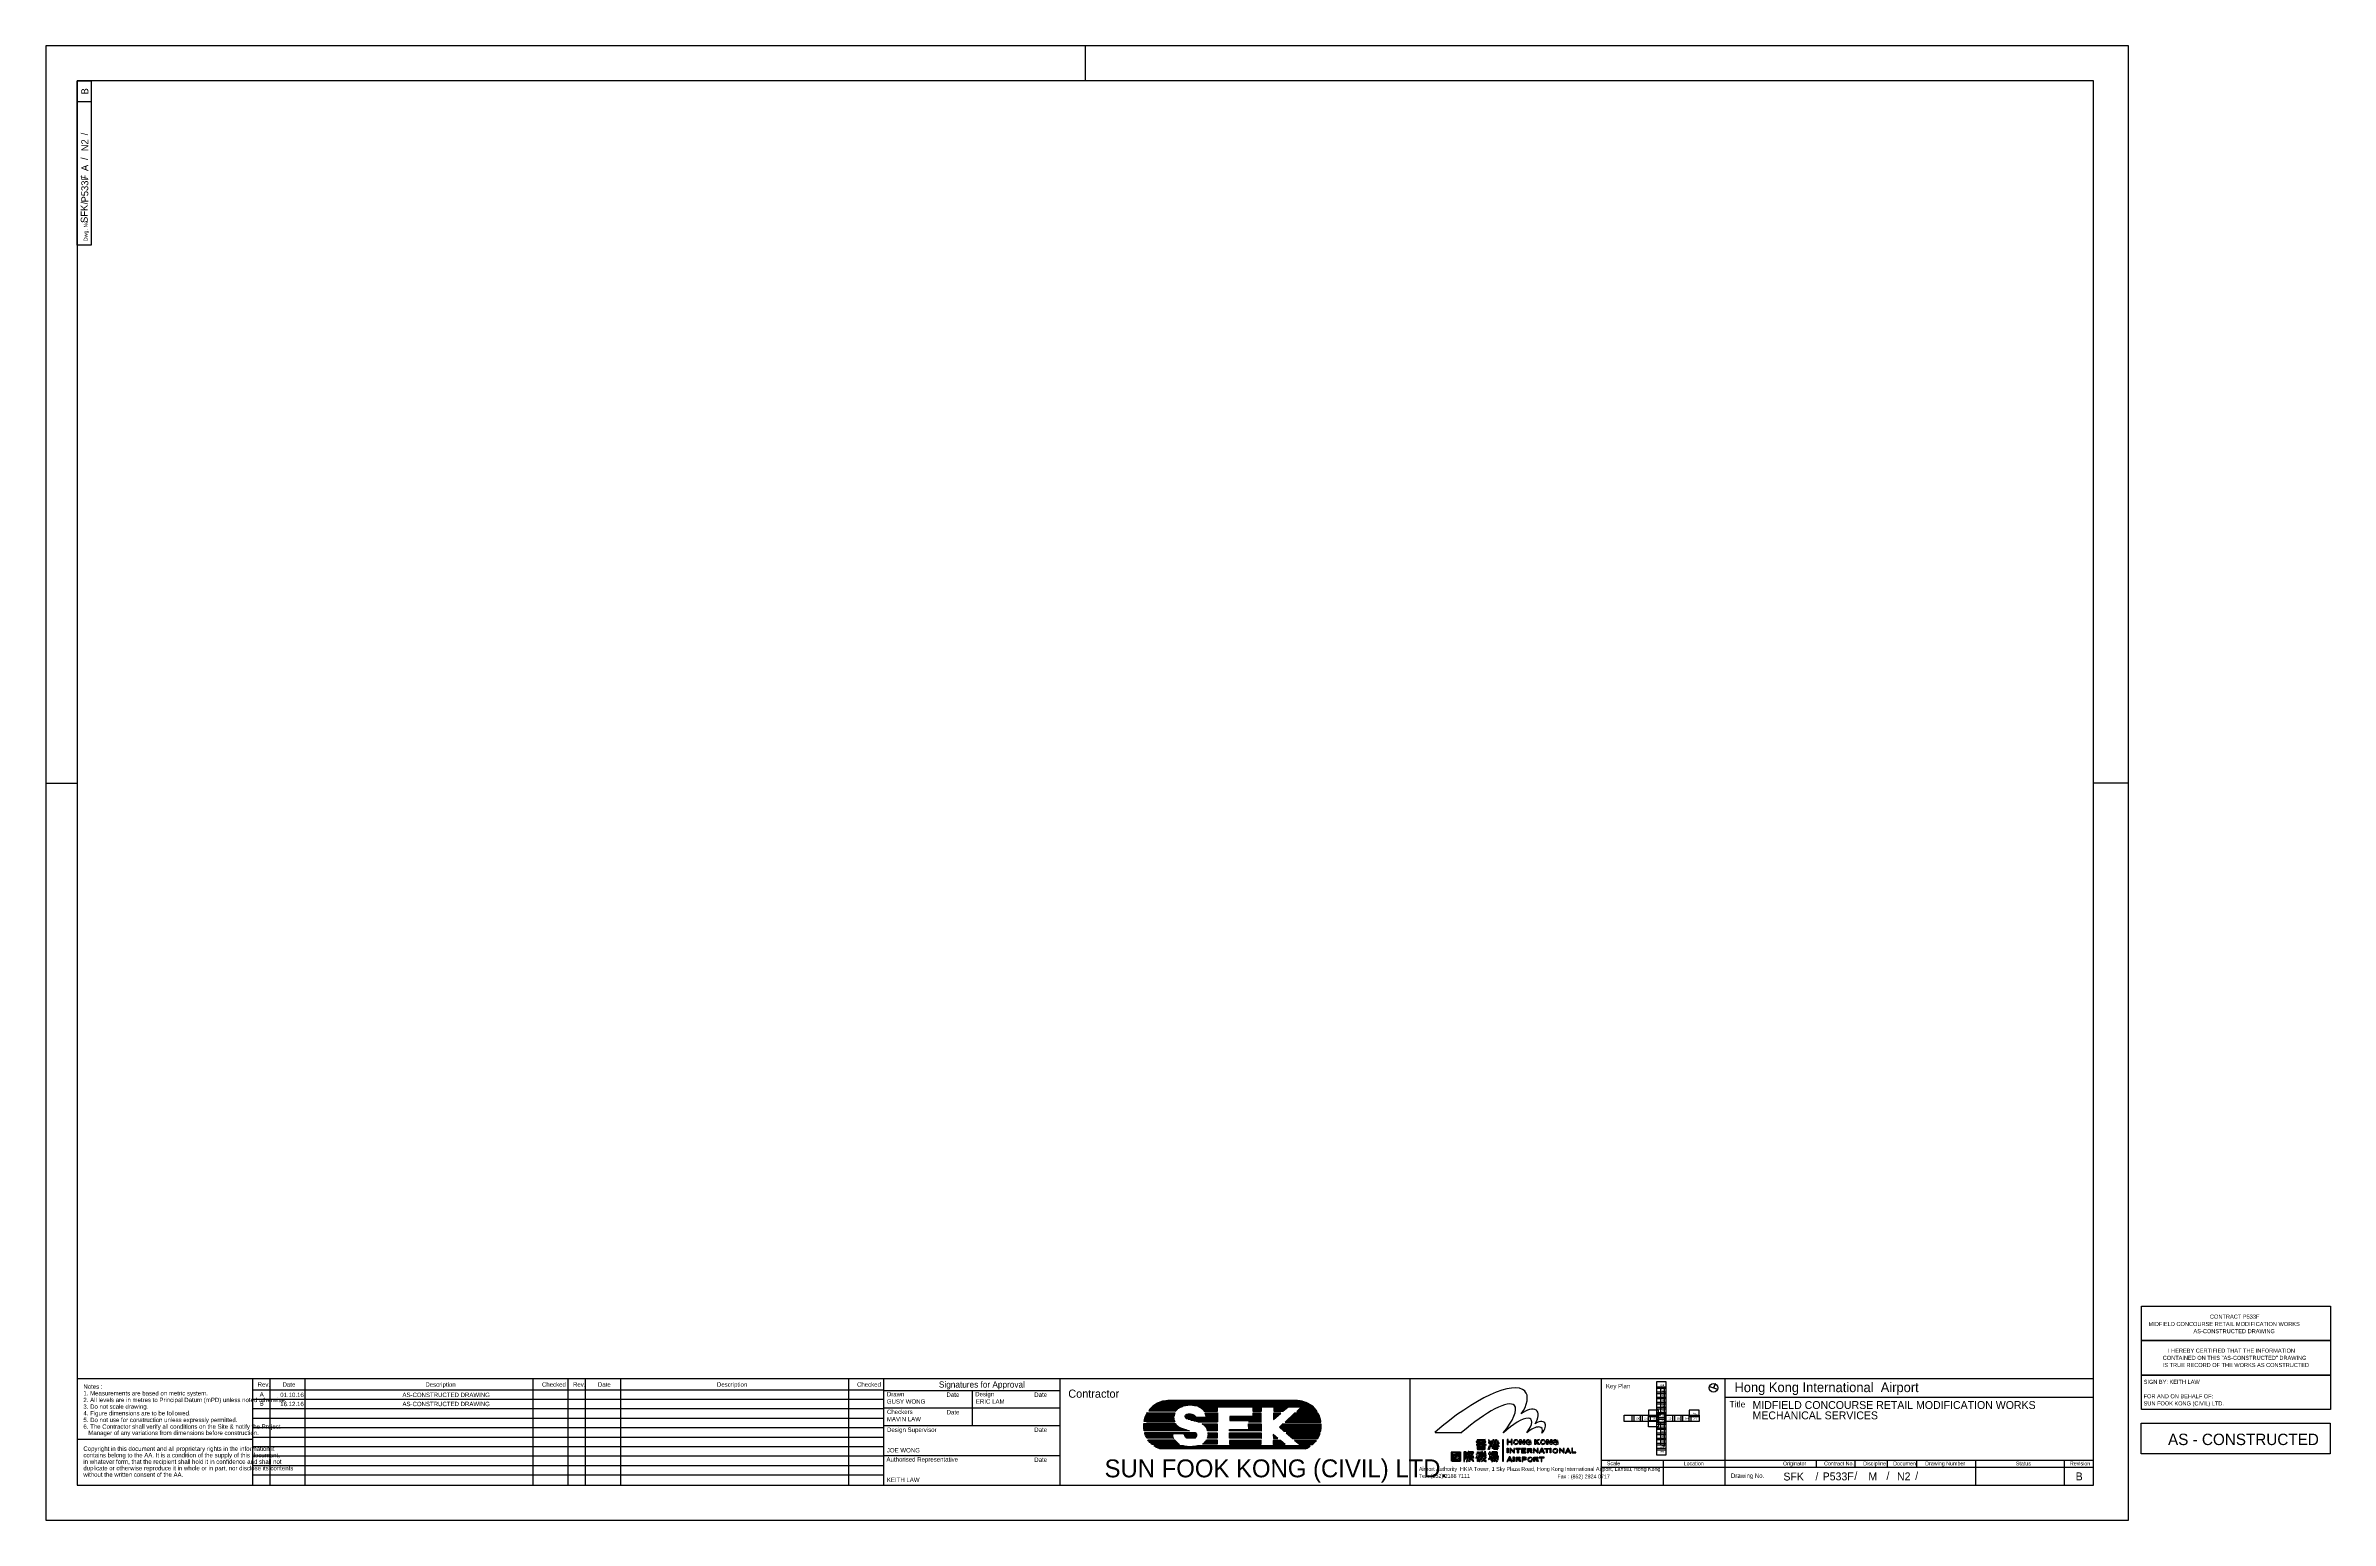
# Model space of a CAD drawing. Extents: x 811101.77 to 811103.08, y 822273.92 to 822274.76.
import ezdxf

# ---------------------------------------------------------------- set-up
doc = ezdxf.new("R2010")
doc.units = 0
for name, color, linetype in [('GEOM_____343', 7, 'Continuous'), ('Level 1', 7, 'Continuous'), ('Level 63', 7, 'Continuous'), ('MAJ010__', 7, 'Continuous'), ('MAJ055_2 Key_Plan (Main Building)', 7, 'Continuous'), ('MAJ_011', 7, 'Continuous')]:
    doc.layers.add(name, color=color, linetype=linetype)

# ---------------------------------------------------------------- blocks, each defined once
blk = doc.blocks.new('SC1705')
at = {"layer": 'Level 1'}
for p, q in [((76, 426.2), (122.5, 426.2)), ((76.2, 427.5), (122, 427.5)), ((76.5, 428.8), (121.8, 428.8)), ((76.8, 430), (121.8, 430)), ((77.2, 431.2), (121.7, 431.2)), ((77.6, 432.5), (121.6, 432.5)), ((78.1, 433.8), (121.9, 433.8)), ((78.7, 435), (122.2, 435)), ((79.3, 436.2), (122.4, 436.2)), ((80, 437.5), (122.7, 437.5)), ((80.7, 438.8), (123.3, 438.8)), ((83.5, 442.5), (125.5, 442.5)), ((84.3, 443.8), (126.7, 443.8)), ((85.3, 445), (127.9, 445)), ((86.5, 446.2), (129.8, 446.2)), ((87.8, 447.5), (132.3, 447.5)), ((89.1, 448.8), (135.2, 448.8)), ((90.7, 450), (139.7, 450)), ((92.4, 451.2), (333.4, 451.2)), ((94.3, 452.5), (331.3, 452.5)), ((96.3, 453.8), (328.8, 453.8)), ((99.4, 455), (325.6, 455)), ((103.3, 456.2), (322.1, 456.2)), ((109, 457.5), (316.7, 457.5)), ((139.3, 432.5), (155.8, 432.5)), ((139.4, 433.8), (154.5, 433.8)), ((139.7, 431.2), (189.4, 431.2)), ((139.9, 435), (153.1, 435)), ((141, 430), (189.4, 430)), ((141.1, 436.2), (150.9, 436.2)), ((144.1, 428.8), (189.4, 428.8)), ((148.4, 427.5), (189.4, 427.5)), ((152.7, 426.2), (189.4, 426.2)), ((154, 450), (335.2, 450)), ((159.4, 448.8), (337, 448.8)), ((161.8, 447.5), (189.5, 447.5)), ((164.1, 446.2), (189.5, 446.2)), ((165.6, 445), (189.5, 445)), ((167, 443.8), (189.5, 443.8)), ((168.1, 442.5), (189.5, 442.5)), ((170.4, 438.8), (174.1, 438.8)), ((170.6, 437.5), (189.4, 437.5)), ((171, 436.2), (189.4, 436.2)), ((171.4, 435), (189.4, 435)), ((171.9, 433.8), (189.4, 433.8)), ((172.1, 432.5), (189.4, 432.5)), ((208.4, 427.5), (257.5, 427.5)), ((208.5, 432.5), (257.4, 432.5)), ((208.5, 431.2), (257.5, 431.2)), ((208.5, 430), (257.5, 430)), ((208.5, 428.8), (257.5, 428.8)), ((237.7, 426.2), (257.5, 426.2)), ((244, 437.5), (257.4, 437.5)), ((244, 436.2), (257.4, 436.2)), ((244, 435), (257.4, 435)), ((244, 433.8), (257.4, 433.8)), ((244.2, 447.5), (257.8, 447.5)), ((244.2, 446.2), (257.8, 446.2)), ((244.2, 445), (257.8, 445)), ((244.2, 443.8), (257.8, 443.8)), ((244.2, 442.5), (257.8, 442.5)), ((246.5, 441.2), (257.8, 441.2)), ((276.3, 432.5), (281.1, 432.5)), ((276.3, 431.2), (279.6, 431.2)), ((276.3, 430), (278.2, 430)), ((276.3, 428.8), (276.8, 428.8)), ((276.4, 437.5), (286.7, 437.5)), ((276.4, 436.2), (285.3, 436.2)), ((276.4, 435), (283.9, 435)), ((276.4, 433.8), (282.5, 433.8)), ((276.6, 442.5), (292.3, 442.5)), ((276.6, 441.2), (290.8, 441.2)), ((276.7, 446.2), (296.9, 446.2)), ((276.7, 445), (295.4, 445)), ((276.7, 443.8), (293.9, 443.8)), ((276.8, 447.5), (298.5, 447.5)), ((296.6, 426.2), (349.7, 426.2)), ((297.8, 427.5), (349.4, 427.5)), ((299.1, 428.8), (349, 428.8)), ((300.4, 430), (348.7, 430)), ((301.7, 431.2), (348.3, 431.2)), ((303, 432.5), (347.9, 432.5)), ((304.2, 433.8), (347.4, 433.8)), ((305.5, 435), (346.8, 435)), ((306.8, 436.2), (346.1, 436.2)), ((308.1, 437.5), (345.4, 437.5)), ((312.8, 441.2), (343.6, 441.2)), ((314.1, 442.5), (342.8, 442.5)), ((315.4, 443.8), (341.8, 443.8)), ((316.7, 445), (340.7, 445)), ((318, 446.2), (339.6, 446.2)), ((319.3, 447.5), (338.3, 447.5)), ((74.9, 417.5), (128.7, 417.5)), ((75, 420), (125.8, 420)), ((75, 418.8), (127, 418.8)), ((75, 416.2), (130.5, 416.2)), ((75, 415), (133.3, 415)), ((75.1, 421.2), (124.8, 421.2)), ((75.1, 413.8), (136.9, 413.8)), ((75.4, 412.5), (140.8, 412.5)), ((75.7, 411.2), (144.8, 411.2)), ((76.6, 407.5), (155.9, 407.5)), ((77, 406.2), (121.4, 406.2)), ((77.5, 405), (119.3, 405)), ((78, 403.8), (119.6, 403.8)), ((78.5, 402.5), (119.8, 402.5)), ((79.1, 401.2), (120.1, 401.2)), ((79.2, 425), (122.9, 425)), ((79.7, 400), (120.7, 400)), ((82, 396.2), (123.2, 396.2)), ((82.9, 395), (124.3, 395)), ((83.9, 393.8), (125.5, 393.8)), ((84.9, 392.5), (126.9, 392.5)), ((86.2, 391.2), (128.3, 391.2)), ((87.7, 390), (130.3, 390)), ((137.2, 406.2), (156.7, 406.2)), ((137.9, 405), (157.1, 405)), ((138.4, 403.8), (157.1, 403.8)), ((139, 402.5), (156.8, 402.5)), ((140, 401.2), (156.1, 401.2)), ((141.2, 400), (155.3, 400)), ((158.8, 425), (189.4, 425)), ((166.3, 421.2), (189.2, 421.2)), ((168, 391.2), (189.1, 391.2)), ((168.3, 420), (189.2, 420)), ((169.6, 392.5), (189.1, 392.5)), ((169.7, 418.8), (189.2, 418.8)), ((170.5, 393.8), (189.1, 393.8)), ((170.7, 417.5), (189.1, 417.5)), ((171.5, 395), (189.1, 395)), ((171.9, 416.2), (189.1, 416.2)), ((172.3, 396.2), (189.1, 396.2)), ((172.7, 415), (189.1, 415)), ((173.4, 413.8), (189.1, 413.8)), ((173.8, 412.5), (189.1, 412.5)), ((174.2, 411.2), (189.1, 411.2)), ((174.2, 400), (189.1, 400)), ((174.7, 401.2), (189.1, 401.2)), ((174.8, 407.5), (189.1, 407.5)), ((174.9, 402.5), (189.1, 402.5)), ((175, 403.8), (189.1, 403.8)), ((175.1, 406.2), (189.1, 406.2)), ((175.2, 405), (189.1, 405)), ((208.1, 407.5), (257.3, 407.5)), ((208.1, 406.2), (257.2, 406.2)), ((208.1, 405), (257.2, 405)), ((208.1, 395), (257.3, 395)), ((208.1, 393.8), (257.3, 393.8)), ((208.1, 392.5), (257.3, 392.5)), ((208.1, 391.2), (257.3, 391.2)), ((208.2, 412.5), (257.3, 412.5)), ((208.2, 411.2), (257.3, 411.2)), ((208.2, 403.8), (257.2, 403.8)), ((208.2, 402.5), (257.2, 402.5)), ((208.2, 401.2), (257.2, 401.2)), ((208.3, 400), (257.2, 400)), ((237.5, 421.2), (257.3, 421.2)), ((237.5, 420), (257.3, 420)), ((237.6, 418.8), (257.3, 418.8)), ((237.6, 417.5), (257.3, 417.5)), ((237.7, 416.2), (257.3, 416.2)), ((237.7, 415), (257.3, 415)), ((237.7, 413.8), (257.3, 413.8)), ((237.8, 425), (257.5, 425)), ((240.1, 390), (257.3, 390)), ((275.9, 405), (276.1, 405)), ((275.9, 403.8), (277.5, 403.8)), ((275.9, 402.5), (278.9, 402.5)), ((276, 401.2), (280.3, 401.2)), ((276, 400), (281.8, 400)), ((276, 395), (288.3, 395)), ((276, 393.8), (289.8, 393.8)), ((276, 392.5), (291.4, 392.5)), ((276, 391.2), (292.9, 391.2)), ((276, 390), (294.4, 390)), ((286, 416.2), (350.4, 416.2)), ((286.5, 417.5), (350.5, 417.5)), ((287.4, 415), (350.3, 415)), ((287.8, 418.8), (350.5, 418.8)), ((288.8, 413.8), (350.2, 413.8)), ((289.1, 420), (350.4, 420)), ((290.2, 412.5), (350, 412.5)), ((290.3, 421.2), (350.4, 421.2)), ((291.6, 411.2), (349.8, 411.2)), ((295.3, 425), (349.9, 425)), ((296, 407.5), (348.8, 407.5)), ((297.5, 406.2), (348.4, 406.2)), ((298.9, 405), (348, 405)), ((300.4, 403.8), (347.5, 403.8)), ((301.9, 402.5), (346.8, 402.5)), ((303.3, 401.2), (346.2, 401.2)), ((304.8, 400), (345.7, 400)), ((309.3, 396.2), (323.6, 396.2)), ((310.7, 395), (341.8, 395)), ((312.2, 393.8), (340.9, 393.8)), ((313.6, 392.5), (339.7, 392.5)), ((315, 391.2), (338.4, 391.2)), ((316.4, 390), (337, 390)), ((91.3, 387.5), (127.2, 387.5)), ((93.2, 386.2), (142.3, 386.2)), ((95.8, 385), (329.9, 385)), ((98.8, 383.8), (327.4, 383.8)), ((151.8, 386.2), (332.1, 386.2)), ((158.1, 387.5), (312.3, 387.5))]:
    blk.add_line(p, q, dxfattribs=at)

msp = doc.modelspace()

# ---------------------------------------------------------------- linework, layer by layer
at = {"layer": 'GEOM_____343'}
msp.add_lwpolyline([(811102.9672, 822273.9713), (811103.0749, 822273.9713), (811103.0749, 822273.9538), (811102.9672, 822273.9538)], close=True, dxfattribs=at)
at = {"layer": 'Level 1'}
msp.add_lwpolyline([(811101.7719, 822273.9159), (811102.9599, 822273.9159), (811102.9599, 822274.7569), (811101.7719, 822274.7569)], close=True, dxfattribs=at)
for points in [[(811102.4012, 822273.9783), (811102.4164, 822273.9782), (811102.417, 822273.9788), (811102.4177, 822273.9796), (811102.4188, 822273.9802), (811102.4198, 822273.9806), (811102.4209, 822273.9811), (811102.4221, 822273.9814), (811102.4233, 822273.9816), (811102.4244, 822273.9817), (811102.426, 822273.9816), (811102.4278, 822273.9813), (811102.4294, 822273.9809), (811102.431, 822273.98), (811102.4321, 822273.979), (811102.4327, 822273.9782), (811102.4403, 822273.9782), (811102.4403, 822273.9807), (811102.4604, 822273.9807), (811102.4604, 822273.9781), (811102.4654, 822273.9781), (811102.4655, 822273.9806), (811102.4724, 822273.9807), (811102.4724, 822273.9781), (811102.4776, 822273.9781), (811102.4806, 822273.9806), (811102.4881, 822273.9804), (811102.4855, 822273.978), (811102.4971, 822273.9779), (811102.4966, 822273.9787), (811102.4956, 822273.9799), (811102.4946, 822273.9809), (811102.4934, 822273.9817), (811102.4921, 822273.9825), (811102.4908, 822273.983), (811102.4896, 822273.9835), (811102.4886, 822273.9838), (811102.4874, 822273.9841), (811102.4859, 822273.9842), (811102.412, 822273.9842), (811102.4108, 822273.9841), (811102.409, 822273.9838), (811102.4075, 822273.9833), (811102.406, 822273.9827), (811102.4045, 822273.9817), (811102.4034, 822273.9809), (811102.4025, 822273.9801), (811102.4017, 822273.9793), (811102.4011, 822273.9783), (811102.4012, 822273.9783)], [(811102.4004, 822273.9773), (811102.416, 822273.9772), (811102.4157, 822273.9766), (811102.4156, 822273.9757), (811102.4153, 822273.9748), (811102.4154, 822273.974), (811102.4154, 822273.9731), (811102.4157, 822273.9725), (811102.4159, 822273.9721), (811102.3985, 822273.9722), (811102.3987, 822273.9732), (811102.3989, 822273.9742), (811102.3993, 822273.9752), (811102.3997, 822273.976), (811102.4, 822273.9768), (811102.4004, 822273.9773)], [(811102.4403, 822273.9772), (811102.4403, 822273.9721), (811102.4283, 822273.9722), (811102.423, 822273.9737), (811102.4226, 822273.9739), (811102.4223, 822273.9741), (811102.422, 822273.9745), (811102.4219, 822273.975), (811102.4219, 822273.9754), (811102.4221, 822273.9759), (811102.4224, 822273.9762), (811102.4228, 822273.9765), (811102.4235, 822273.9766), (811102.4241, 822273.9767), (811102.4249, 822273.9767), (811102.4256, 822273.9765), (811102.4263, 822273.9762), (811102.427, 822273.9758), (811102.4275, 822273.9753), (811102.4279, 822273.9749), (811102.4281, 822273.9748), (811102.4337, 822273.9748), (811102.4339, 822273.9749), (811102.4339, 822273.9751), (811102.4337, 822273.9759), (811102.4334, 822273.9765), (811102.4333, 822273.977), (811102.4333, 822273.9772), (811102.4403, 822273.9772)], [(811102.4653, 822273.972), (811102.4653, 822273.977), (811102.4604, 822273.977), (811102.4604, 822273.9751), (811102.4473, 822273.9751), (811102.4473, 822273.9728), (811102.4581, 822273.9727), (811102.4581, 822273.9721), (811102.4653, 822273.972), (811102.4653, 822273.972)], [(811102.4723, 822273.977), (811102.4722, 822273.9734), (811102.4764, 822273.977), (811102.4723, 822273.977)], [(811102.4842, 822273.977), (811102.4789, 822273.9718), (811102.4993, 822273.9719), (811102.4993, 822273.9725), (811102.499, 822273.9734), (811102.4987, 822273.9745), (811102.4984, 822273.9755), (811102.4975, 822273.977), (811102.4842, 822273.977)], [(811102.3982, 822273.9712), (811102.4162, 822273.9711), (811102.4166, 822273.9706), (811102.417, 822273.9701), (811102.4175, 822273.9697), (811102.4181, 822273.9693), (811102.4188, 822273.9688), (811102.4198, 822273.9684), (811102.4209, 822273.968), (811102.4223, 822273.9676), (811102.4234, 822273.9672), (811102.4244, 822273.9669), (811102.3985, 822273.9669), (811102.3984, 822273.9674), (811102.3982, 822273.968), (811102.3982, 822273.9687), (811102.3982, 822273.9695), (811102.3982, 822273.9703), (811102.3982, 822273.9712)], [(811102.3988, 822273.9659), (811102.4276, 822273.9659), (811102.4279, 822273.9658), (811102.4282, 822273.9655), (811102.4283, 822273.9652), (811102.4284, 822273.9648), (811102.4284, 822273.9645), (811102.4284, 822273.9641), (811102.4283, 822273.9638), (811102.4281, 822273.9635), (811102.4279, 822273.9632), (811102.4277, 822273.963), (811102.4274, 822273.9628), (811102.4231, 822273.9627), (811102.4228, 822273.9628), (811102.4225, 822273.963), (811102.4221, 822273.9634), (811102.4218, 822273.9637), (811102.4216, 822273.9642), (811102.4214, 822273.9647), (811102.4213, 822273.9649), (811102.4211, 822273.9653), (811102.4145, 822273.9652), (811102.4144, 822273.965), (811102.4146, 822273.9645), (811102.4147, 822273.964), (811102.4148, 822273.9634), (811102.415, 822273.963), (811102.4153, 822273.9626), (811102.4001, 822273.9627), (811102.3998, 822273.9632), (811102.3996, 822273.9637), (811102.3993, 822273.9643), (811102.3991, 822273.9648), (811102.3989, 822273.9653), (811102.3988, 822273.9656), (811102.3988, 822273.9659)], [(811102.4006, 822273.9618), (811102.4158, 822273.9617), (811102.4161, 822273.9614), (811102.4165, 822273.961), (811102.4169, 822273.9606), (811102.4174, 822273.9601), (811102.4178, 822273.9597), (811102.4187, 822273.9592), (811102.4029, 822273.9593), (811102.4026, 822273.9595), (811102.4022, 822273.9599), (811102.4017, 822273.9603), (811102.4013, 822273.9609), (811102.401, 822273.9612), (811102.4006, 822273.9618)], [(811102.4932, 822273.9583), (811102.4292, 822273.9584), (811102.4289, 822273.9584), (811102.4279, 822273.9582), (811102.4272, 822273.958), (811102.4261, 822273.9579), (811102.4249, 822273.9578), (811102.4239, 822273.9578), (811102.423, 822273.9579), (811102.4221, 822273.958), (811102.4215, 822273.9582), (811102.4209, 822273.9583), (811102.404, 822273.9584), (811102.405, 822273.9579), (811102.4056, 822273.9576), (811102.4062, 822273.9572), (811102.4068, 822273.957), (811102.4073, 822273.9569), (811102.49, 822273.9568), (811102.4904, 822273.9567), (811102.4908, 822273.9569), (811102.4914, 822273.9571), (811102.492, 822273.9575), (811102.4926, 822273.9578), (811102.4929, 822273.958), (811102.4932, 822273.9583)], [(811102.4402, 822273.971), (811102.4402, 822273.9669), (811102.4347, 822273.9669), (811102.4346, 822273.9673), (811102.4344, 822273.9679), (811102.4342, 822273.9684), (811102.4339, 822273.9689), (811102.4336, 822273.9692), (811102.4332, 822273.9697), (811102.4329, 822273.97), (811102.4324, 822273.9704), (811102.4319, 822273.9707), (811102.4316, 822273.971), (811102.4402, 822273.971)], [(811102.4402, 822273.9617), (811102.4402, 822273.9593), (811102.4318, 822273.9593), (811102.432, 822273.9595), (811102.4325, 822273.9598), (811102.4329, 822273.9601), (811102.4333, 822273.9606), (811102.4336, 822273.961), (811102.4338, 822273.9614), (811102.4341, 822273.9617), (811102.4402, 822273.9617)], [(811102.4402, 822273.9658), (811102.4402, 822273.9628), (811102.4346, 822273.9627), (811102.4347, 822273.9629), (811102.4348, 822273.9633), (811102.435, 822273.9638), (811102.435, 822273.9644), (811102.4351, 822273.9647), (811102.435, 822273.9651), (811102.435, 822273.9655), (811102.4349, 822273.9659), (811102.4402, 822273.9658)], [(811102.4652, 822273.9658), (811102.4652, 822273.9626), (811102.4472, 822273.9627), (811102.4471, 822273.9658), (811102.4652, 822273.9658)], [(811102.4653, 822273.9709), (811102.4653, 822273.9668), (811102.4472, 822273.9669), (811102.4472, 822273.9676), (811102.4581, 822273.9676), (811102.458, 822273.9709), (811102.4653, 822273.9709)], [(811102.4653, 822273.9616), (811102.4472, 822273.9615), (811102.4472, 822273.9593), (811102.4652, 822273.9593), (811102.4653, 822273.9616)], [(811102.4721, 822273.9649), (811102.4722, 822273.9626), (811102.4747, 822273.9626), (811102.4721, 822273.9649)], [(811102.4721, 822273.9615), (811102.4721, 822273.9592), (811102.479, 822273.9592), (811102.4762, 822273.9615), (811102.4721, 822273.9615)], [(811102.4775, 822273.9709), (811102.4757, 822273.9691), (811102.4782, 822273.9668), (811102.4992, 822273.9668), (811102.4993, 822273.9674), (811102.4994, 822273.9681), (811102.4995, 822273.969), (811102.4995, 822273.9699), (811102.4995, 822273.9708), (811102.4775, 822273.9709)], [(811102.4794, 822273.9658), (811102.4832, 822273.9625), (811102.4975, 822273.9625), (811102.4978, 822273.9629), (811102.4981, 822273.9637), (811102.4985, 822273.9644), (811102.4987, 822273.9651), (811102.4989, 822273.9657), (811102.4794, 822273.9658)], [(811102.4843, 822273.9616), (811102.4872, 822273.9591), (811102.4944, 822273.9591), (811102.4949, 822273.9596), (811102.4955, 822273.9601), (811102.4961, 822273.9608), (811102.4967, 822273.9615), (811102.4843, 822273.9616)]]:
    msp.add_lwpolyline(points, dxfattribs=at)
at = {"layer": 'Level 63'}
for p, q in [((811102.3649, 822274.7569), (811102.3649, 822274.7369)), ((811101.7979, 822274.7249), (811101.7899, 822274.7249)), ((811101.7719, 822274.3364), (811101.7899, 822274.3364)), ((811102.9599, 822274.3364), (811102.9399, 822274.3364)), ((811102.9399, 822273.9965), (811101.7899, 822273.9965)), ((811101.89, 822273.9359), (811101.89, 822273.9965)), ((811102.25, 822273.9902), (811101.89, 822273.9902)), ((811102.25, 822273.9848), (811101.89, 822273.9848)), ((811101.9, 822273.9359), (811101.9, 822273.9965)), ((811101.92, 822273.9359), (811101.92, 822273.9965)), ((811102.0499, 822273.9359), (811102.0499, 822273.9965)), ((811102.0699, 822273.9359), (811102.0699, 822273.9965)), ((811102.0799, 822273.9359), (811102.0799, 822273.9965)), ((811102.0999, 822273.9359), (811102.0999, 822273.9965)), ((811102.23, 822273.9359), (811102.23, 822273.9965)), ((811102.25, 822273.9359), (811102.25, 822273.9965)), ((811102.25, 822273.99), (811102.3505, 822273.99)), ((811102.3005, 822273.9699), (811102.3005, 822273.99)), ((811102.3505, 822273.9359), (811102.3505, 822273.9965)), ((811102.5503, 822273.9359), (811102.5503, 822273.9965)), ((811102.6594, 822273.9359), (811102.6594, 822273.9965)), ((811102.7299, 822273.9359), (811102.7299, 822273.9965)), ((811102.7299, 822273.9862), (811102.9399, 822273.9862)), ((811102.25, 822273.9794), (811101.89, 822273.9794)), ((811102.25, 822273.974), (811101.89, 822273.974)), ((811102.25, 822273.98), (811102.3506, 822273.98)), ((811101.89, 822273.9619), (811101.7899, 822273.9619)), ((811102.25, 822273.9686), (811101.89, 822273.9686)), ((811102.25, 822273.9632), (811101.89, 822273.9632)), ((811102.25, 822273.9699), (811102.3505, 822273.9699)), ((811102.5644, 822273.966), (811102.5797, 822273.966)), ((811102.5904, 822273.9608), (811102.5879, 822273.9608)), ((811102.5879, 822273.9608), (811102.5879, 822273.9604)), ((811102.5879, 822273.9604), (811102.5904, 822273.9604)), ((811102.5892, 822273.9599), (811102.588, 822273.9593)), ((811102.588, 822273.9588), (811102.5892, 822273.9594)), ((811102.588, 822273.9593), (811102.588, 822273.9588)), ((811102.5892, 822273.9617), (811102.5885, 822273.9617)), ((811102.5885, 822273.9617), (811102.5885, 822273.9612)), ((811102.5885, 822273.9612), (811102.5897, 822273.9612)), ((811102.5885, 822273.9587), (811102.5885, 822273.9565)), ((811102.5904, 822273.9589), (811102.5887, 822273.9589)), ((811102.5889, 822273.9584), (811102.5925, 822273.9584)), ((811102.5889, 822273.9578), (811102.5889, 822273.9584)), ((811102.59, 822273.9617), (811102.5892, 822273.9617)), ((811102.5899, 822273.9603), (811102.5892, 822273.9599)), ((811102.5892, 822273.9594), (811102.5904, 822273.96)), ((811102.5897, 822273.9612), (811102.5904, 822273.9613)), ((811102.5904, 822273.9603), (811102.5899, 822273.9603)), ((811102.5915, 822273.9618), (811102.59, 822273.9617)), ((811102.5904, 822273.9613), (811102.5904, 822273.9608)), ((811102.5904, 822273.9604), (811102.5904, 822273.9603)), ((811102.5904, 822273.96), (811102.5904, 822273.9589)), ((811102.5909, 822273.9608), (811102.5909, 822273.9614)), ((811102.5909, 822273.9614), (811102.5911, 822273.9614)), ((811102.5934, 822273.9608), (811102.5909, 822273.9608)), ((811102.5909, 822273.9603), (811102.5909, 822273.9604)), ((811102.5909, 822273.9604), (811102.5934, 822273.9604)), ((811102.5915, 822273.9603), (811102.5909, 822273.9603)), ((811102.5909, 822273.9589), (811102.5909, 822273.9601)), ((811102.5909, 822273.9601), (811102.5922, 822273.9594)), ((811102.5928, 822273.9589), (811102.5909, 822273.9589)), ((811102.5911, 822273.9614), (811102.5922, 822273.9614)), ((811102.5929, 822273.962), (811102.5915, 822273.9618)), ((811102.5922, 822273.9599), (811102.5915, 822273.9603)), ((811102.5922, 822273.9614), (811102.5929, 822273.9615)), ((811102.5936, 822273.9592), (811102.5922, 822273.9599)), ((811102.5922, 822273.9594), (811102.5936, 822273.9587)), ((811102.5925, 822273.9584), (811102.5925, 822273.9578)), ((811102.5929, 822273.9615), (811102.5929, 822273.962)), ((811102.593, 822273.9565), (811102.593, 822273.9587)), ((811102.5934, 822273.9604), (811102.5934, 822273.9608)), ((811102.5936, 822273.9587), (811102.5936, 822273.9592)), ((811102.595, 822273.9618), (811102.595, 822273.9612)), ((811102.595, 822273.9599), (811102.595, 822273.9606)), ((811102.5955, 822273.9586), (811102.596, 822273.9586)), ((811102.5961, 822273.9601), (811102.5961, 822273.9608)), ((811102.5961, 822273.9595), (811102.5961, 822273.9588)), ((811102.5963, 822273.9596), (811102.5963, 822273.9602)), ((811102.5963, 822273.9602), (811102.5975, 822273.9602)), ((811102.5973, 822273.9596), (811102.5963, 822273.9596)), ((811102.5963, 822273.9584), (811102.5967, 822273.9588)), ((811102.5971, 822273.9586), (811102.5963, 822273.9578)), ((811102.5963, 822273.9578), (811102.5963, 822273.9584)), ((811102.5965, 822273.9608), (811102.5965, 822273.9613)), ((811102.5965, 822273.9613), (811102.5975, 822273.9613)), ((811102.5975, 822273.9608), (811102.5965, 822273.9608)), ((811102.5967, 822273.9588), (811102.5973, 822273.9596)), ((811102.5971, 822273.957), (811102.5971, 822273.9586)), ((811102.5975, 822273.9613), (811102.5975, 822273.9619)), ((811102.5975, 822273.9619), (811102.598, 822273.9619)), ((811102.5975, 822273.9602), (811102.5975, 822273.9608)), ((811102.5979, 822273.9596), (811102.5976, 822273.9591)), ((811102.5976, 822273.9591), (811102.5994, 822273.9591)), ((811102.5976, 822273.9586), (811102.5993, 822273.9586)), ((811102.5976, 822273.9579), (811102.5976, 822273.9586)), ((811102.5993, 822273.9596), (811102.5979, 822273.9596)), ((811102.598, 822273.9619), (811102.598, 822273.9613)), ((811102.598, 822273.9613), (811102.599, 822273.9613)), ((811102.598, 822273.9608), (811102.599, 822273.9608)), ((811102.598, 822273.9602), (811102.598, 822273.9608)), ((811102.599, 822273.9602), (811102.598, 822273.9602)), ((811102.599, 822273.9613), (811102.599, 822273.9619)), ((811102.599, 822273.9619), (811102.5994, 822273.9619)), ((811102.599, 822273.9608), (811102.599, 822273.9602)), ((811102.5994, 822273.9593), (811102.5993, 822273.9596)), ((811102.5993, 822273.9586), (811102.5993, 822273.9579)), ((811102.5994, 822273.9619), (811102.5994, 822273.9613)), ((811102.5994, 822273.9613), (811102.6005, 822273.9613)), ((811102.6005, 822273.9608), (811102.5994, 822273.9608)), ((811102.5994, 822273.9608), (811102.5994, 822273.9602)), ((811102.5994, 822273.9602), (811102.6008, 822273.9602)), ((811102.6, 822273.9586), (811102.5994, 822273.9593)), ((811102.6008, 822273.9596), (811102.5998, 822273.9596)), ((811102.5998, 822273.9596), (811102.6004, 822273.9588)), ((811102.5998, 822273.9587), (811102.5998, 822273.9578)), ((811102.6008, 822273.9578), (811102.6, 822273.9586)), ((811102.6004, 822273.9588), (811102.6008, 822273.9584)), ((811102.6005, 822273.9613), (811102.6005, 822273.9608)), ((811102.6008, 822273.9602), (811102.6008, 822273.9596)), ((811102.6008, 822273.9584), (811102.6008, 822273.9578)), ((811102.6061, 822273.9619), (811102.6056, 822273.9619)), ((811102.6056, 822273.9619), (811102.6056, 822273.9592)), ((811102.6056, 822273.9592), (811102.6061, 822273.9592)), ((811102.6061, 822273.9608), (811102.6061, 822273.9619)), ((811102.6078, 822273.9608), (811102.6061, 822273.9608)), ((811102.6061, 822273.9592), (811102.6061, 822273.9604)), ((811102.6061, 822273.9604), (811102.6078, 822273.9604)), ((811102.6083, 822273.9619), (811102.6078, 822273.9619)), ((811102.6078, 822273.9619), (811102.6078, 822273.9608)), ((811102.6078, 822273.9604), (811102.6078, 822273.9592)), ((811102.6078, 822273.9592), (811102.6083, 822273.9592)), ((811102.6083, 822273.9592), (811102.6083, 822273.9619)), ((811102.6128, 822273.9592), (811102.6128, 822273.9619)), ((811102.6128, 822273.9619), (811102.6133, 822273.9619)), ((811102.6133, 822273.9592), (811102.6128, 822273.9592)), ((811102.6133, 822273.9619), (811102.615, 822273.96)), ((811102.6133, 822273.9612), (811102.6133, 822273.9592)), ((811102.6151, 822273.9592), (811102.6133, 822273.9612)), ((811102.615, 822273.96), (811102.615, 822273.9619)), ((811102.615, 822273.9619), (811102.6155, 822273.9619)), ((811102.6155, 822273.9592), (811102.6151, 822273.9592)), ((811102.6155, 822273.9619), (811102.6155, 822273.9592)), ((811102.6177, 822273.9602), (811102.6177, 822273.9606)), ((811102.6177, 822273.9606), (811102.6191, 822273.9606)), ((811102.6186, 822273.9602), (811102.6177, 822273.9602)), ((811102.619, 822273.9611), (811102.6184, 822273.9611)), ((811102.6188, 822273.9592), (811102.6187, 822273.9595)), ((811102.6191, 822273.9592), (811102.6188, 822273.9592)), ((811102.6191, 822273.9606), (811102.6191, 822273.9592)), ((811102.6213, 822273.9619), (811102.6218, 822273.9619)), ((811102.6213, 822273.9592), (811102.6213, 822273.9619)), ((811102.6218, 822273.9592), (811102.6213, 822273.9592)), ((811102.6218, 822273.9619), (811102.6218, 822273.9606)), ((811102.6218, 822273.9606), (811102.6232, 822273.9619)), ((811102.6223, 822273.9605), (811102.6218, 822273.96)), ((811102.6218, 822273.96), (811102.6218, 822273.9592)), ((811102.6234, 822273.9592), (811102.6223, 822273.9605)), ((811102.624, 822273.9619), (811102.6227, 822273.9608)), ((811102.6227, 822273.9608), (811102.6241, 822273.9592)), ((811102.6232, 822273.9619), (811102.624, 822273.9619)), ((811102.6241, 822273.9592), (811102.6234, 822273.9592)), ((811102.6282, 822273.9619), (811102.6288, 822273.9619)), ((811102.6282, 822273.9592), (811102.6282, 822273.9619)), ((811102.6287, 822273.9592), (811102.6282, 822273.9592)), ((811102.6305, 822273.9592), (811102.6287, 822273.9612)), ((811102.6287, 822273.9612), (811102.6287, 822273.9592)), ((811102.6288, 822273.9619), (811102.6305, 822273.96)), ((811102.6305, 822273.96), (811102.6305, 822273.9619)), ((811102.6305, 822273.9619), (811102.631, 822273.9619)), ((811102.631, 822273.9592), (811102.6305, 822273.9592)), ((811102.631, 822273.9619), (811102.631, 822273.9592)), ((811102.6332, 822273.9602), (811102.6332, 822273.9606)), ((811102.6332, 822273.9606), (811102.6345, 822273.9606)), ((811102.634, 822273.9602), (811102.6332, 822273.9602)), ((811102.6345, 822273.9611), (811102.6339, 822273.9611)), ((811102.6342, 822273.9592), (811102.6341, 822273.9595)), ((811102.6345, 822273.9592), (811102.6342, 822273.9592)), ((811102.6345, 822273.9606), (811102.6345, 822273.9592)), ((811102.25, 822273.9578), (811101.89, 822273.9578)), ((811102.25, 822273.9524), (811101.89, 822273.9524)), ((811102.25, 822273.947), (811101.89, 822273.947)), ((811102.25, 822273.9528), (811102.3505, 822273.9528)), ((811102.5737, 822273.9497), (811102.5737, 822273.9548)), ((811102.5739, 822273.955), (811102.5787, 822273.955)), ((811102.5787, 822273.9495), (811102.5739, 822273.9495)), ((811102.5763, 822273.9545), (811102.5742, 822273.9545)), ((811102.5742, 822273.9545), (811102.5742, 822273.95)), ((811102.5742, 822273.95), (811102.5785, 822273.95)), ((811102.5745, 822273.9535), (811102.5745, 822273.9539)), ((811102.5745, 822273.9539), (811102.5764, 822273.9539)), ((811102.5765, 822273.9535), (811102.5745, 822273.9535)), ((811102.5745, 822273.953), (811102.5745, 822273.9517)), ((811102.5764, 822273.9514), (811102.5745, 822273.9508)), ((811102.5745, 822273.9503), (811102.5764, 822273.9509)), ((811102.5745, 822273.9508), (811102.5745, 822273.9503)), ((811102.5762, 822273.9532), (811102.5747, 822273.9532)), ((811102.5747, 822273.9515), (811102.5762, 822273.9515)), ((811102.576, 822273.9527), (811102.575, 822273.9527)), ((811102.575, 822273.9527), (811102.575, 822273.952)), ((811102.575, 822273.952), (811102.576, 822273.952)), ((811102.576, 822273.952), (811102.576, 822273.9527)), ((811102.5764, 822273.9539), (811102.5763, 822273.9545)), ((811102.5764, 822273.9517), (811102.5764, 822273.953)), ((811102.5764, 822273.9509), (811102.5764, 822273.9514)), ((811102.577, 822273.9516), (811102.5765, 822273.9535)), ((811102.5765, 822273.9503), (811102.5765, 822273.9509)), ((811102.5771, 822273.9545), (811102.5768, 822273.9545)), ((811102.5768, 822273.9545), (811102.5769, 822273.9539)), ((811102.5769, 822273.9539), (811102.5774, 822273.9539)), ((811102.5781, 822273.9535), (811102.577, 822273.9535)), ((811102.577, 822273.9535), (811102.5773, 822273.9523)), ((811102.5774, 822273.9539), (811102.5771, 822273.9545)), ((811102.5772, 822273.9507), (811102.5771, 822273.951)), ((811102.5775, 822273.9516), (811102.5777, 822273.9509)), ((811102.5785, 822273.9545), (811102.5776, 822273.9545)), ((811102.5776, 822273.9545), (811102.5779, 822273.9539)), ((811102.5776, 822273.9532), (811102.5781, 822273.9532)), ((811102.5779, 822273.9539), (811102.5781, 822273.9539)), ((811102.5779, 822273.9507), (811102.5782, 822273.9507)), ((811102.5782, 822273.9502), (811102.5779, 822273.9502)), ((811102.5781, 822273.9539), (811102.5781, 822273.9535)), ((811102.5782, 822273.9507), (811102.5782, 822273.9502)), ((811102.5785, 822273.95), (811102.5785, 822273.9545)), ((811102.5789, 822273.9548), (811102.5789, 822273.9497)), ((811102.5808, 822273.9547), (811102.5808, 822273.9495)), ((811102.5808, 822273.9495), (811102.5812, 822273.9495)), ((811102.5821, 822273.9549), (811102.581, 822273.9549)), ((811102.5812, 822273.9545), (811102.5817, 822273.9545)), ((811102.5812, 822273.9514), (811102.5812, 822273.9545)), ((811102.5817, 822273.9545), (811102.5812, 822273.9545)), ((811102.5812, 822273.9545), (811102.5812, 822273.9514)), ((811102.5817, 822273.9514), (811102.5812, 822273.9514)), ((811102.5812, 822273.9514), (811102.5817, 822273.9514)), ((811102.5812, 822273.9495), (811102.5812, 822273.951)), ((811102.5812, 822273.951), (811102.5817, 822273.9509)), ((811102.5817, 822273.9545), (811102.5813, 822273.9531)), ((811102.5813, 822273.9531), (811102.5817, 822273.9545)), ((811102.5813, 822273.9531), (811102.5819, 822273.9519)), ((811102.5819, 822273.9519), (811102.5813, 822273.9531)), ((811102.5817, 822273.9514), (811102.5818, 822273.9514)), ((811102.5817, 822273.9509), (811102.582, 822273.951)), ((811102.5818, 822273.9531), (811102.5823, 822273.9546)), ((811102.5822, 822273.9524), (811102.5818, 822273.9531)), ((811102.5819, 822273.9516), (811102.5818, 822273.9514)), ((811102.5818, 822273.9514), (811102.5819, 822273.9516)), ((811102.5819, 822273.9519), (811102.5819, 822273.9517)), ((811102.5819, 822273.9517), (811102.5819, 822273.9519)), ((811102.5819, 822273.9517), (811102.5819, 822273.9516)), ((811102.5819, 822273.9516), (811102.5819, 822273.9517)), ((811102.582, 822273.951), (811102.5824, 822273.9512)), ((811102.5821, 822273.9537), (811102.5823, 822273.9533)), ((811102.5824, 822273.952), (811102.5822, 822273.9524)), ((811102.5826, 822273.9501), (811102.5822, 822273.9495)), ((811102.5822, 822273.9495), (811102.5827, 822273.9495)), ((811102.5824, 822273.9535), (811102.583, 822273.953)), ((811102.5824, 822273.9516), (811102.5824, 822273.952)), ((811102.5824, 822273.9512), (811102.5824, 822273.9516)), ((811102.5826, 822273.9526), (811102.5826, 822273.952)), ((811102.5826, 822273.952), (811102.5832, 822273.9526)), ((811102.5826, 822273.9517), (811102.5863, 822273.9517)), ((811102.5826, 822273.9513), (811102.5826, 822273.9517)), ((811102.5843, 822273.9513), (811102.5826, 822273.9513)), ((811102.5828, 822273.9506), (811102.5826, 822273.9501)), ((811102.5827, 822273.9495), (811102.583, 822273.9501)), ((811102.583, 822273.954), (811102.5828, 822273.9538)), ((811102.5828, 822273.9538), (811102.5834, 822273.9534)), ((811102.5829, 822273.951), (811102.5828, 822273.9506)), ((811102.5834, 822273.951), (811102.5829, 822273.951)), ((811102.5835, 822273.9536), (811102.583, 822273.954)), ((811102.583, 822273.9501), (811102.5834, 822273.951)), ((811102.5837, 822273.9551), (811102.5832, 822273.9551)), ((811102.5832, 822273.9526), (811102.5832, 822273.9522)), ((811102.5832, 822273.9522), (811102.5857, 822273.9522)), ((811102.5833, 822273.9544), (811102.5841, 822273.9544)), ((811102.5839, 822273.954), (811102.5833, 822273.9544)), ((811102.5855, 822273.9527), (811102.5833, 822273.9527)), ((811102.5836, 822273.9549), (811102.5837, 822273.9551)), ((811102.5848, 822273.9549), (811102.5836, 822273.9549)), ((811102.5837, 822273.9495), (811102.5837, 822273.95)), ((811102.5837, 822273.95), (811102.5841, 822273.95)), ((811102.584, 822273.9495), (811102.5837, 822273.9495)), ((811102.5841, 822273.9495), (811102.584, 822273.9495)), ((811102.5841, 822273.95), (811102.5841, 822273.95)), ((811102.5843, 822273.9495), (811102.5841, 822273.9495)), ((811102.5843, 822273.9503), (811102.5843, 822273.9513)), ((811102.5846, 822273.9544), (811102.5844, 822273.954)), ((811102.5863, 822273.9513), (811102.5847, 822273.9513)), ((811102.5847, 822273.9513), (811102.5847, 822273.9503)), ((811102.5847, 822273.9503), (811102.5847, 822273.9501)), ((811102.5864, 822273.9549), (811102.5849, 822273.9549)), ((811102.5849, 822273.9549), (811102.5849, 822273.9544)), ((811102.5849, 822273.9544), (811102.5858, 822273.9544)), ((811102.5858, 822273.9544), (811102.5853, 822273.9536)), ((811102.5853, 822273.951), (811102.5858, 822273.951)), ((811102.5854, 822273.9508), (811102.5853, 822273.951)), ((811102.5856, 822273.9503), (811102.5854, 822273.9508)), ((811102.5858, 822273.9499), (811102.5856, 822273.9503)), ((811102.5857, 822273.9522), (811102.5857, 822273.9525)), ((811102.5858, 822273.951), (811102.586, 822273.9505)), ((811102.5859, 822273.9495), (811102.5858, 822273.9499)), ((811102.5866, 822273.9495), (811102.5859, 822273.9495)), ((811102.586, 822273.9505), (811102.5862, 822273.95)), ((811102.5862, 822273.95), (811102.5864, 822273.9497)), ((811102.5863, 822273.9517), (811102.5863, 822273.9513)), ((811102.5864, 822273.952), (811102.5864, 822273.9526)), ((811102.5864, 822273.9497), (811102.5866, 822273.9495)), ((811102.5877, 822273.9513), (811102.5881, 822273.9521)), ((811102.5882, 822273.9513), (811102.5877, 822273.9513)), ((811102.588, 822273.9539), (811102.5886, 822273.9539)), ((811102.588, 822273.9534), (811102.588, 822273.9539)), ((811102.5885, 822273.9534), (811102.588, 822273.9534)), ((811102.5881, 822273.9521), (811102.5884, 822273.9529)), ((811102.5886, 822273.9522), (811102.5882, 822273.9513)), ((811102.5884, 822273.9529), (811102.5885, 822273.9534)), ((811102.5886, 822273.9539), (811102.5886, 822273.9549)), ((811102.5886, 822273.9549), (811102.5891, 822273.9549)), ((811102.5886, 822273.9495), (811102.5886, 822273.9522)), ((811102.5891, 822273.9495), (811102.5886, 822273.9495)), ((811102.5887, 822273.9563), (811102.5928, 822273.9563)), ((811102.5925, 822273.9578), (811102.5889, 822273.9578)), ((811102.5889, 822273.9574), (811102.5925, 822273.9574)), ((811102.5889, 822273.9568), (811102.5889, 822273.9574)), ((811102.5925, 822273.9568), (811102.5889, 822273.9568)), ((811102.5891, 822273.9549), (811102.5891, 822273.9539)), ((811102.5891, 822273.9539), (811102.5896, 822273.9539)), ((811102.5896, 822273.9534), (811102.5891, 822273.9534)), ((811102.5891, 822273.9534), (811102.5896, 822273.9527)), ((811102.5895, 822273.9522), (811102.5891, 822273.9528)), ((811102.5891, 822273.9528), (811102.5891, 822273.9495)), ((811102.5898, 822273.9524), (811102.5895, 822273.9522)), ((811102.5917, 822273.9521), (811102.5895, 822273.9521)), ((811102.5895, 822273.9521), (811102.5895, 822273.9516)), ((811102.5895, 822273.9516), (811102.5902, 822273.9516)), ((811102.5895, 822273.95), (811102.5895, 822273.95)), ((811102.5897, 822273.95), (811102.5895, 822273.95)), ((811102.5895, 822273.95), (811102.5895, 822273.9495)), ((811102.5895, 822273.9495), (811102.5896, 822273.9495)), ((811102.5896, 822273.9539), (811102.5896, 822273.9534)), ((811102.5896, 822273.9528), (811102.5903, 822273.9537)), ((811102.5896, 822273.9527), (811102.5896, 822273.9528)), ((811102.5896, 822273.9495), (811102.5898, 822273.9495)), ((811102.5903, 822273.9537), (811102.5898, 822273.9537)), ((811102.5902, 822273.9516), (811102.5899, 822273.9504)), ((811102.5903, 822273.95), (811102.5904, 822273.9508)), ((811102.5904, 822273.9508), (811102.5912, 822273.9503)), ((811102.5906, 822273.9513), (811102.5906, 822273.9516)), ((811102.5906, 822273.9516), (811102.5918, 822273.9516)), ((811102.5907, 822273.9512), (811102.5906, 822273.9513)), ((811102.591, 822273.951), (811102.5907, 822273.9512)), ((811102.5915, 822273.9551), (811102.591, 822273.9551)), ((811102.591, 822273.9551), (811102.5917, 822273.9521)), ((811102.5914, 822273.9507), (811102.591, 822273.951)), ((811102.591, 822273.95), (811102.591, 822273.9494)), ((811102.5912, 822273.9503), (811102.5914, 822273.9507)), ((811102.592, 822273.9528), (811102.5915, 822273.9551)), ((811102.5918, 822273.9516), (811102.5921, 822273.9507)), ((811102.5927, 822273.9537), (811102.592, 822273.9528)), ((811102.5922, 822273.9521), (811102.5921, 822273.9524)), ((811102.5922, 822273.9537), (811102.5927, 822273.9537)), ((811102.5925, 822273.9521), (811102.5922, 822273.9521)), ((811102.5925, 822273.951), (811102.5923, 822273.9516)), ((811102.5923, 822273.9516), (811102.5935, 822273.9516)), ((811102.5923, 822273.9502), (811102.5924, 822273.9499)), ((811102.5924, 822273.9499), (811102.5926, 822273.9497)), ((811102.5925, 822273.9574), (811102.5925, 822273.9568)), ((811102.5925, 822273.9524), (811102.5925, 822273.9521)), ((811102.5926, 822273.9497), (811102.5928, 822273.9496)), ((811102.5928, 822273.9501), (811102.5927, 822273.9505)), ((811102.5933, 822273.9515), (811102.5928, 822273.9515)), ((811102.5929, 822273.9501), (811102.5928, 822273.9501)), ((811102.5928, 822273.9496), (811102.5932, 822273.9495)), ((811102.593, 822273.9521), (811102.5929, 822273.9524)), ((811102.5932, 822273.95), (811102.5929, 822273.9501)), ((811102.5935, 822273.9521), (811102.593, 822273.9521)), ((811102.5936, 822273.95), (811102.5932, 822273.95)), ((811102.5932, 822273.9495), (811102.5936, 822273.9495)), ((811102.5935, 822273.9516), (811102.5935, 822273.9521)), ((811102.5936, 822273.9495), (811102.5936, 822273.95)), ((811102.5953, 822273.9563), (811102.5948, 822273.9563)), ((811102.5954, 822273.9541), (811102.5948, 822273.9541)), ((811102.5948, 822273.9541), (811102.5948, 822273.9536)), ((811102.5948, 822273.9536), (811102.5954, 822273.9536)), ((811102.5948, 822273.9505), (811102.5965, 822273.9515)), ((811102.5954, 822273.9514), (811102.5948, 822273.951)), ((811102.5948, 822273.951), (811102.5948, 822273.9505)), ((811102.5959, 822273.9549), (811102.5954, 822273.9549)), ((811102.5954, 822273.9549), (811102.5954, 822273.9541)), ((811102.5954, 822273.9536), (811102.5954, 822273.9514)), ((811102.5959, 822273.9541), (811102.5959, 822273.9549)), ((811102.5965, 822273.9541), (811102.5959, 822273.9541)), ((811102.5959, 822273.9536), (811102.5965, 822273.9536)), ((811102.5959, 822273.9517), (811102.5959, 822273.9536)), ((811102.5965, 822273.9521), (811102.5959, 822273.9517)), ((811102.5966, 822273.9513), (811102.596, 822273.9504)), ((811102.596, 822273.9504), (811102.5966, 822273.9504)), ((811102.5965, 822273.9536), (811102.5965, 822273.9541)), ((811102.5965, 822273.9515), (811102.5965, 822273.9521)), ((811102.6006, 822273.9525), (811102.5966, 822273.9525)), ((811102.5966, 822273.9525), (811102.5966, 822273.952)), ((811102.5966, 822273.952), (811102.597, 822273.952)), ((811102.5969, 822273.9518), (811102.5966, 822273.9513)), ((811102.5966, 822273.9504), (811102.5971, 822273.9513)), ((811102.5966, 822273.9495), (811102.5972, 822273.9495)), ((811102.5968, 822273.9547), (811102.5968, 822273.953)), ((811102.597, 822273.952), (811102.5969, 822273.9518)), ((811102.5999, 822273.9549), (811102.597, 822273.9549)), ((811102.597, 822273.9528), (811102.5999, 822273.9528)), ((811102.5971, 822273.9513), (811102.6, 822273.9513)), ((811102.5973, 822273.9545), (811102.5996, 822273.9545)), ((811102.5973, 822273.954), (811102.5973, 822273.9545)), ((811102.5996, 822273.954), (811102.5973, 822273.954)), ((811102.5973, 822273.9537), (811102.5996, 822273.9537)), ((811102.5973, 822273.9533), (811102.5973, 822273.9537)), ((811102.5996, 822273.9533), (811102.5973, 822273.9533)), ((811102.5974, 822273.9517), (811102.5975, 822273.9519)), ((811102.6001, 822273.9517), (811102.5974, 822273.9517)), ((811102.5994, 822273.9574), (811102.5975, 822273.9574)), ((811102.5975, 822273.9574), (811102.5975, 822273.9571)), ((811102.5975, 822273.9519), (811102.5977, 822273.952)), ((811102.5993, 822273.9579), (811102.5976, 822273.9579)), ((811102.5983, 822273.9512), (811102.5976, 822273.9512)), ((811102.5977, 822273.952), (811102.6006, 822273.952)), ((811102.5978, 822273.9568), (811102.5999, 822273.9568)), ((811102.6, 822273.9563), (811102.5978, 822273.9563)), ((811102.5985, 822273.9495), (811102.5979, 822273.9495)), ((811102.5989, 822273.9512), (811102.5994, 822273.9512)), ((811102.5998, 822273.95), (811102.5993, 822273.95)), ((811102.5993, 822273.95), (811102.5993, 822273.9495)), ((811102.5993, 822273.9495), (811102.5997, 822273.9495)), ((811102.5996, 822273.9545), (811102.5996, 822273.954)), ((811102.5996, 822273.9537), (811102.5996, 822273.9533)), ((811102.5999, 822273.9568), (811102.5999, 822273.9574)), ((811102.5999, 822273.9574), (811102.6003, 822273.9574)), ((811102.6, 822273.9513), (811102.6, 822273.9502)), ((811102.6001, 822273.953), (811102.6001, 822273.9547)), ((811102.6003, 822273.9574), (811102.6003, 822273.9566)), ((811102.6004, 822273.9502), (811102.6004, 822273.9514)), ((811102.6006, 822273.952), (811102.6006, 822273.9525)), ((811102.6066, 822273.9521), (811102.6053, 822273.9494)), ((811102.6053, 822273.9494), (811102.6058, 822273.9494)), ((811102.6058, 822273.9494), (811102.6061, 822273.9501)), ((811102.6061, 822273.9501), (811102.6076, 822273.9501)), ((811102.6069, 822273.9516), (811102.6063, 822273.9505)), ((811102.6063, 822273.9505), (811102.6074, 822273.9505)), ((811102.6072, 822273.9521), (811102.6066, 822273.9521)), ((811102.6074, 822273.9505), (811102.6069, 822273.9516)), ((811102.6076, 822273.9569), (811102.6071, 822273.9569)), ((811102.6071, 822273.9569), (811102.6071, 822273.9543)), ((811102.6071, 822273.9543), (811102.6076, 822273.9543)), ((811102.6084, 822273.9494), (811102.6072, 822273.9521)), ((811102.6093, 822273.9551), (811102.6076, 822273.9569)), ((811102.6076, 822273.9543), (811102.6076, 822273.9563)), ((811102.6076, 822273.9563), (811102.6094, 822273.9543)), ((811102.6076, 822273.9501), (811102.6079, 822273.9494)), ((811102.6079, 822273.9494), (811102.6084, 822273.9494)), ((811102.6098, 822273.9569), (811102.6093, 822273.9569)), ((811102.6093, 822273.9569), (811102.6093, 822273.9551)), ((811102.6094, 822273.9543), (811102.6098, 822273.9543)), ((811102.6098, 822273.9543), (811102.6098, 822273.9569)), ((811102.6132, 822273.9569), (811102.6104, 822273.9569)), ((811102.6104, 822273.9569), (811102.6104, 822273.9565)), ((811102.6104, 822273.9565), (811102.6104, 822273.9569)), ((811102.6104, 822273.9569), (811102.6132, 822273.9569)), ((811102.6104, 822273.9565), (811102.6115, 822273.9565)), ((811102.6115, 822273.9565), (811102.6104, 822273.9565)), ((811102.6106, 822273.952), (811102.6125, 822273.952)), ((811102.6106, 822273.9494), (811102.6106, 822273.952)), ((811102.6111, 822273.9494), (811102.6106, 822273.9494)), ((811102.6111, 822273.9516), (811102.6124, 822273.9516)), ((811102.6111, 822273.9509), (811102.6111, 822273.9516)), ((811102.6124, 822273.9509), (811102.6111, 822273.9509)), ((811102.612, 822273.9504), (811102.6111, 822273.9504)), ((811102.6111, 822273.9504), (811102.6111, 822273.9494)), ((811102.6115, 822273.9565), (811102.6115, 822273.9543)), ((811102.6115, 822273.9543), (811102.6115, 822273.9565)), ((811102.6115, 822273.9543), (811102.612, 822273.9543)), ((811102.612, 822273.9543), (811102.6115, 822273.9543)), ((811102.612, 822273.9543), (811102.612, 822273.9565)), ((811102.612, 822273.9565), (811102.6132, 822273.9565)), ((811102.612, 822273.9565), (811102.612, 822273.9543)), ((811102.6132, 822273.9565), (811102.612, 822273.9565)), ((811102.6127, 822273.9494), (811102.612, 822273.9504)), ((811102.6125, 822273.9504), (811102.6133, 822273.9494)), ((811102.6133, 822273.9494), (811102.6127, 822273.9494)), ((811102.6132, 822273.9565), (811102.6132, 822273.9569)), ((811102.6132, 822273.9569), (811102.6132, 822273.9565)), ((811102.6161, 822273.9569), (811102.6138, 822273.9569)), ((811102.6138, 822273.9569), (811102.6138, 822273.9543)), ((811102.6138, 822273.9543), (811102.6161, 822273.9543)), ((811102.614, 822273.952), (811102.614, 822273.9494)), ((811102.6158, 822273.952), (811102.614, 822273.952)), ((811102.6158, 822273.952), (811102.614, 822273.952)), ((811102.614, 822273.952), (811102.614, 822273.9494)), ((811102.614, 822273.9494), (811102.6145, 822273.9494)), ((811102.614, 822273.9494), (811102.6145, 822273.9494)), ((811102.6143, 822273.9565), (811102.6161, 822273.9565)), ((811102.6143, 822273.9559), (811102.6143, 822273.9565)), ((811102.6159, 822273.9559), (811102.6143, 822273.9559)), ((811102.6143, 822273.9548), (811102.6143, 822273.9555)), ((811102.6143, 822273.9555), (811102.6159, 822273.9555)), ((811102.6161, 822273.9548), (811102.6143, 822273.9548)), ((811102.6145, 822273.9516), (811102.6158, 822273.9516)), ((811102.6145, 822273.9509), (811102.6145, 822273.9516)), ((811102.6158, 822273.9509), (811102.6145, 822273.9509)), ((811102.6145, 822273.9494), (811102.6145, 822273.9504)), ((811102.6145, 822273.9504), (811102.6158, 822273.9504)), ((811102.6145, 822273.9494), (811102.6145, 822273.9504)), ((811102.6145, 822273.9504), (811102.6157, 822273.9504)), ((811102.6157, 822273.9504), (811102.6158, 822273.9504)), ((811102.6159, 822273.9555), (811102.6159, 822273.9559)), ((811102.6161, 822273.9565), (811102.6161, 822273.9569)), ((811102.6161, 822273.9543), (811102.6161, 822273.9548)), ((811102.6171, 822273.9569), (811102.619, 822273.9569)), ((811102.6171, 822273.9543), (811102.6171, 822273.9569)), ((811102.6171, 822273.9543), (811102.6176, 822273.9543)), ((811102.6176, 822273.9543), (811102.6171, 822273.9543)), ((811102.6176, 822273.9565), (811102.6189, 822273.9565)), ((811102.6176, 822273.9558), (811102.6176, 822273.9565)), ((811102.6189, 822273.9558), (811102.6176, 822273.9558)), ((811102.6185, 822273.9553), (811102.6176, 822273.9553)), ((811102.6176, 822273.9553), (811102.6176, 822273.9543)), ((811102.6192, 822273.9543), (811102.6185, 822273.9553)), ((811102.619, 822273.9553), (811102.6198, 822273.9543)), ((811102.6198, 822273.9543), (811102.6192, 822273.9543)), ((811102.621, 822273.9569), (811102.6205, 822273.9569)), ((811102.6205, 822273.9569), (811102.6205, 822273.9543)), ((811102.6205, 822273.9543), (811102.6209, 822273.9543)), ((811102.6207, 822273.952), (811102.6226, 822273.952)), ((811102.6207, 822273.9494), (811102.6207, 822273.952)), ((811102.6212, 822273.9494), (811102.6207, 822273.9494)), ((811102.6209, 822273.9543), (811102.6209, 822273.9563)), ((811102.6209, 822273.9563), (811102.6228, 822273.9543)), ((811102.6227, 822273.9551), (811102.621, 822273.9569)), ((811102.6212, 822273.9516), (811102.6225, 822273.9516)), ((811102.6212, 822273.9509), (811102.6212, 822273.9516)), ((811102.6225, 822273.9509), (811102.6212, 822273.9509)), ((811102.6221, 822273.9504), (811102.6212, 822273.9504)), ((811102.6212, 822273.9504), (811102.6212, 822273.9494)), ((811102.6228, 822273.9494), (811102.6221, 822273.9504)), ((811102.6226, 822273.9504), (811102.6234, 822273.9494)), ((811102.6232, 822273.9569), (811102.6227, 822273.9569)), ((811102.6227, 822273.9569), (811102.6227, 822273.9551)), ((811102.6228, 822273.9543), (811102.6232, 822273.9543)), ((811102.6234, 822273.9494), (811102.6228, 822273.9494)), ((811102.6232, 822273.9543), (811102.6232, 822273.9569)), ((811102.625, 822273.9569), (811102.6237, 822273.9542)), ((811102.6237, 822273.9542), (811102.6242, 822273.9542)), ((811102.6266, 822273.952), (811102.6237, 822273.952)), ((811102.6237, 822273.952), (811102.6237, 822273.9516)), ((811102.6237, 822273.9516), (811102.6249, 822273.9516)), ((811102.6242, 822273.9542), (811102.6245, 822273.9549)), ((811102.6245, 822273.9549), (811102.626, 822273.9549)), ((811102.6253, 822273.9564), (811102.6247, 822273.9553)), ((811102.6247, 822273.9553), (811102.6258, 822273.9553)), ((811102.6249, 822273.9516), (811102.6249, 822273.9494)), ((811102.6249, 822273.9494), (811102.6254, 822273.9494)), ((811102.6256, 822273.9569), (811102.625, 822273.9569)), ((811102.6258, 822273.9553), (811102.6253, 822273.9564)), ((811102.6254, 822273.9494), (811102.6254, 822273.9516)), ((811102.6254, 822273.9516), (811102.6266, 822273.9516)), ((811102.6268, 822273.9542), (811102.6256, 822273.9569)), ((811102.626, 822273.9549), (811102.6263, 822273.9542)), ((811102.6263, 822273.9542), (811102.6268, 822273.9542)), ((811102.6266, 822273.9516), (811102.6266, 822273.952)), ((811102.6268, 822273.9565), (811102.6268, 822273.9569)), ((811102.6268, 822273.9569), (811102.6296, 822273.9569)), ((811102.6279, 822273.9565), (811102.6268, 822273.9565)), ((811102.6279, 822273.9543), (811102.6279, 822273.9565)), ((811102.6284, 822273.9543), (811102.6279, 822273.9543)), ((811102.6296, 822273.9565), (811102.6284, 822273.9565)), ((811102.6284, 822273.9565), (811102.6284, 822273.9543)), ((811102.6296, 822273.9569), (811102.6296, 822273.9565)), ((811102.6353, 822273.9569), (811102.6353, 822273.9543)), ((811102.6358, 822273.9569), (811102.6353, 822273.9569)), ((811102.6353, 822273.9543), (811102.6358, 822273.9543)), ((811102.6375, 822273.9551), (811102.6358, 822273.9569)), ((811102.6358, 822273.9543), (811102.6358, 822273.9563)), ((811102.6358, 822273.9563), (811102.6376, 822273.9543)), ((811102.638, 822273.9569), (811102.6375, 822273.9569)), ((811102.6375, 822273.9569), (811102.6375, 822273.9551)), ((811102.6376, 822273.9543), (811102.638, 822273.9543)), ((811102.638, 822273.9543), (811102.638, 822273.9569)), ((811102.64, 822273.9569), (811102.6387, 822273.9542)), ((811102.6387, 822273.9542), (811102.6392, 822273.9542)), ((811102.6392, 822273.9542), (811102.6395, 822273.9549)), ((811102.6395, 822273.9549), (811102.641, 822273.9549)), ((811102.6403, 822273.9564), (811102.6397, 822273.9553)), ((811102.6397, 822273.9553), (811102.6408, 822273.9553)), ((811102.6406, 822273.9569), (811102.64, 822273.9569)), ((811102.6408, 822273.9553), (811102.6403, 822273.9564)), ((811102.6418, 822273.9542), (811102.6406, 822273.9569)), ((811102.641, 822273.9549), (811102.6413, 822273.9542)), ((811102.6413, 822273.9542), (811102.6418, 822273.9542)), ((811102.6429, 822273.957), (811102.6424, 822273.957)), ((811102.6424, 822273.957), (811102.6424, 822273.9543)), ((811102.6424, 822273.9543), (811102.6448, 822273.9543)), ((811102.6429, 822273.9548), (811102.6429, 822273.957)), ((811102.6448, 822273.9548), (811102.6429, 822273.9548)), ((811102.6448, 822273.9543), (811102.6448, 822273.9548)), ((811102.6594, 822273.9502), (811102.9399, 822273.9502)), ((811102.6594, 822273.9462), (811102.9399, 822273.9462)), ((811102.6947, 822273.9359), (811102.6947, 822273.9502)), ((811102.8729, 822273.9359), (811102.8729, 822273.9502)), ((811102.9234, 822273.9359), (811102.9234, 822273.9502)), ((811102.25, 822273.9416), (811101.89, 822273.9416))]:
    msp.add_line(p, q, dxfattribs=at)
for points in [[(811101.7899, 822273.9359), (811102.9399, 822273.9359), (811102.9399, 822274.7369), (811101.7899, 822274.7369)], [(811101.7899, 822274.7369), (811101.7979, 822274.7369), (811101.7979, 822274.6431), (811101.7899, 822274.6431)], [(811103.0751, 822274.0184), (811102.9674, 822274.0184), (811102.9674, 822274.038), (811103.0751, 822274.038)], [(811103.0751, 822273.9987), (811102.9674, 822273.9987), (811102.9674, 822274.0184), (811103.0751, 822274.0184)], [(811103.0751, 822273.979), (811102.9674, 822273.979), (811102.9674, 822273.9987), (811103.0751, 822273.9987)], [(811102.603, 822273.962), (811102.6032, 822273.962), (811102.6032, 822273.9495), (811102.603, 822273.9495)], [(811102.6056, 822273.957), (811102.6061, 822273.957), (811102.6061, 822273.9543), (811102.6056, 822273.9543)], [(811102.609, 822273.9521), (811102.6095, 822273.9521), (811102.6095, 822273.9494), (811102.609, 822273.9494)], [(811102.63, 822273.957), (811102.6305, 822273.957), (811102.6305, 822273.9543), (811102.63, 822273.9543)]]:
    msp.add_lwpolyline(points, close=True, dxfattribs=at)
for points in [[(811102.5896, 822273.954), (811102.5903, 822273.9549), (811102.5909, 822273.9549), (811102.5903, 822273.9541), (811102.591, 822273.9541), (811102.591, 822273.9538), (811102.5902, 822273.9528), (811102.5907, 822273.9528), (811102.5907, 822273.9532), (811102.5912, 822273.9532), (811102.5912, 822273.9526)], [(811102.5896, 822273.9539), (811102.5896, 822273.9539)], [(811102.591, 822273.9524), (811102.5898, 822273.9524)], [(811102.5936, 822273.9526), (811102.5936, 822273.9532), (811102.5931, 822273.9532), (811102.5931, 822273.9528), (811102.5926, 822273.9528), (811102.5934, 822273.9538), (811102.5934, 822273.9541), (811102.5927, 822273.9541), (811102.5933, 822273.9549), (811102.5927, 822273.9549), (811102.592, 822273.954)], [(811102.5921, 822273.9524), (811102.5925, 822273.9524)], [(811102.5929, 822273.9524), (811102.5934, 822273.9524)]]:
    msp.add_lwpolyline(points, dxfattribs=at)
for centre, radius, start, end in [((811102.5887, 822273.9587), 0.0002, 90, 180), ((811102.5928, 822273.9587), 0.0002, 0, 90), ((811102.5744, 822273.9644), 0.0219, 338.3103, 344.6618), ((811102.5759, 822273.9405), 0.0286, 45.1422, 48.1724), ((811102.5852, 822273.9504), 0.0146, 41.8563, 47.9646), ((811102.5852, 822273.9497), 0.0146, 41.9517, 48.0428), ((811102.5868, 822273.951), 0.0122, 39.8171, 47.346), ((811102.5793, 822273.9624), 0.0172, 339.0868, 347.1219), ((811102.5994, 822273.9587), 0.0004, 0, 90), ((811102.6175, 822273.9605), 0.00132, 184.7996, 269.6067), ((811102.6176, 822273.9601), 0.00173, 95.2678, 109.6668), ((811102.6177, 822273.9601), 0.00136, 79.1437, 110.9286), ((811102.6177, 822273.9612), 0.00158, 249.2878, 278.6516), ((811102.6177, 822273.9595), 0.0023, 82.2092, 96.5192), ((811102.6176, 822273.9608), 0.0017, 265.0946, 308.8407), ((811102.6179, 822273.9603), 0.00152, 58.1431, 84.5231), ((811102.6178, 822273.9605), 0.000884, 53.922, 79.6848), ((811102.6178, 822273.9604), 0.000766, 279.7002, 344.1997), ((811102.6181, 822273.9609), 0.000438, 24.7273, 49.1323), ((811102.6182, 822273.9608), 0.000906, 16.1661, 56.5463), ((811102.6329, 822273.9605), 0.00132, 184.7996, 269.6067), ((811102.633, 822273.9601), 0.00173, 95.2678, 109.6668), ((811102.6332, 822273.9612), 0.00158, 249.2878, 278.6516), ((811102.6332, 822273.9601), 0.00136, 79.1437, 110.9286), ((811102.6331, 822273.9595), 0.0023, 82.2092, 96.5192), ((811102.6331, 822273.9608), 0.0017, 265.0946, 307.368), ((811102.6333, 822273.9605), 0.000884, 53.922, 79.6848), ((811102.6333, 822273.9604), 0.000766, 279.7002, 344.1997), ((811102.6333, 822273.9603), 0.00152, 58.1431, 84.5231), ((811102.6335, 822273.9609), 0.000438, 24.7273, 49.1323), ((811102.6336, 822273.9608), 0.000906, 16.1661, 56.5463), ((811102.5739, 822273.9548), 0.0002, 90, 180), ((811102.5739, 822273.9497), 0.0002, 180, 270), ((811102.5747, 822273.953), 0.0002, 90, 180), ((811102.5747, 822273.9517), 0.0002, 180, 270), ((811102.5762, 822273.953), 0.0002, 0, 90), ((811102.5762, 822273.9517), 0.0002, 270, 0), ((811102.5721, 822273.9544), 0.00561, 321.3504, 330.189), ((811102.5719, 822273.9547), 0.00637, 316.1858, 325.2462), ((811102.5779, 822273.9509), 0.0007, 194.3814, 270), ((811102.5721, 822273.9544), 0.00561, 338.265, 347.4137), ((811102.5719, 822273.9547), 0.00637, 331.6219, 346.5983), ((811102.5779, 822273.9509), 0.0002, 194.3814, 270), ((811102.5787, 822273.9548), 0.0002, 0, 90), ((811102.5787, 822273.9497), 0.0002, 270, 0), ((811102.581, 822273.9547), 0.0002, 90, 180), ((811102.5782, 822273.958), 0.00582, 312.095, 330.2593), ((811102.5821, 822273.9547), 0.0002, 342.646, 90), ((811102.5762, 822273.9596), 0.0088, 314.1569, 315.5618), ((811102.5775, 822273.9586), 0.00785, 310.5192, 314.8164), ((811102.5776, 822273.958), 0.00786, 317.1411, 336.3948), ((811102.5775, 822273.9586), 0.00785, 318.3816, 320.0849), ((811102.5775, 822273.9586), 0.00785, 324.0828, 327.7075), ((811102.5838, 822273.9504), 0.00057, 307.875, 344.7449), ((811102.5836, 822273.9504), 0.00114, 307.875, 344.7449), ((811102.5896, 822273.9572), 0.00607, 211.2063, 227.7418), ((811102.5922, 822273.96), 0.00943, 215.9773, 222.9185), ((811102.5817, 822273.9562), 0.00493, 323.2986, 344.9465), ((811102.5922, 822273.96), 0.00943, 225.7512, 231.996), ((811102.5896, 822273.9572), 0.00607, 230.4481, 238.5711), ((811102.5887, 822273.9565), 0.0002, 180, 270), ((811102.5898, 822273.9539), 0.0002, 143.1301, 270), ((811102.5894, 822273.9504), 0.0005, 306.8699, 0), ((811102.5895, 822273.9503), 0.000919, 292.3801, 337.6199), ((811102.591, 822273.9526), 0.0002, 270, 0), ((811102.59, 822273.953), 0.00315, 287.9648, 312.1395), ((811102.5897, 822273.9532), 0.00397, 288.7399, 310.5512), ((811102.5922, 822273.9539), 0.0002, 143.1301, 270), ((811102.59, 822273.953), 0.00315, 320.804, 331.3932), ((811102.5897, 822273.9532), 0.00397, 317.6424, 334.6598), ((811102.5928, 822273.9565), 0.0002, 270, 0), ((811102.5934, 822273.9526), 0.0002, 270, 0), ((811102.5924, 822273.9533), 0.00563, 317.9974, 338.4658), ((811102.597, 822273.9547), 0.0002, 90, 180), ((811102.597, 822273.953), 0.0002, 180, 270), ((811102.5978, 822273.957), 0.0007, 180, 270), ((811102.5876, 822273.9568), 0.0121, 322.9523, 332.5076), ((811102.5978, 822273.9571), 0.0003, 180, 270), ((811102.5919, 822273.9539), 0.00748, 323.687, 338.605), ((811102.5929, 822273.9535), 0.00688, 324.4622, 340.4781), ((811102.5994, 822273.9578), 0.0004, 270, 0), ((811102.5997, 822273.9502), 0.0007, 270, 0), ((811102.5998, 822273.9502), 0.0002, 270, 0), ((811102.5999, 822273.9547), 0.0002, 0, 90), ((811102.5999, 822273.953), 0.0002, 270, 0), ((811102.6, 822273.9566), 0.0003, 270, 0), ((811102.6001, 822273.9514), 0.0003, 0, 90), ((811102.6124, 822273.9512), 0.000351, 274.4456, 85.5544), ((811102.6124, 822273.9512), 0.000806, 276.8633, 83.1366), ((811102.6158, 822273.9512), 0.0008, 270, 90), ((811102.6158, 822273.9512), 0.00035, 269.9978, 89.9978), ((811102.6189, 822273.9561), 0.000351, 274.4456, 85.5544), ((811102.6189, 822273.9561), 0.000806, 276.8633, 83.1366), ((811102.6225, 822273.9512), 0.000351, 274.4456, 85.5544), ((811102.6225, 822273.9512), 0.000806, 276.8633, 83.1366)]:
    msp.add_arc(centre, radius, start, end, dxfattribs=at)
for centre, major_axis, ratio, start_param, end_param in [((811102.5753, 822273.9535), (0.0407, 0.0358), 0.307399, 0.022198, 1.570796), ((811102.5849, 822273.9598), (0.0248, 0.0216), 0.247877, 0.006071, 1.570796), ((811102.6082, 822273.9806), (-0.00701, -0.00937), 0.570858, 1.570796, 3.051617), ((811102.5993, 822273.9691), (-0.0103, -0.0124), 0.326126, 1.570796, 3.096998), ((811102.6068, 822273.9621), (0.0123, 0.0114), 0.301786, 5.34291, 7.853982), ((811102.6166, 822273.973), (0.00627, 0.00522), 0.574485, 0.186878, 1.570796), ((811102.6183, 822273.9729), (-0.00382, -0.00587), 0.536664, 1.570796, 3.131592), ((811102.6231, 822273.9686), (0.00393, 0.00282), 0.585967, 0.039536, 1.570796), ((811102.6232, 822273.9676), (-0.0036, -0.00407), 0.541014, 1.566909, 3.040959), ((811102.6103, 822273.9605), (0, -0.00123), 0.957667, 3.398585, 4.720383), ((811102.6103, 822273.9605), (0, -0.00123), 0.957667, 3.398585, 4.720383), ((811102.6103, 822273.9605), (0, -0.00123), 0.957667, 4.676328, 6.026193), ((811102.6103, 822273.9605), (0, -0.00123), 0.957667, 4.676328, 6.026193), ((811102.6103, 822273.9605), (0, -0.000786), 0.957667, 3.399328, 4.714581), ((811102.6103, 822273.9605), (0, -0.000786), 0.957667, 3.399328, 4.714581), ((811102.6103, 822273.9605), (0, -0.000786), 0.957667, 4.645444, 6.026193), ((811102.6103, 822273.9605), (0, -0.000786), 0.957667, 4.645444, 6.026193), ((811102.6105, 822273.9597), (0, -0.00209), 0.957667, 2.859397, 3.423788), ((811102.6105, 822273.9597), (0, -0.00209), 0.957667, 2.859397, 3.423788), ((811102.6105, 822273.9613), (0, -0.00209), 0.957667, 6.00099, 6.565381), ((811102.6105, 822273.9613), (0, -0.00209), 0.957667, 6.00099, 6.565381), ((811102.6105, 822273.9597), (0, -0.00164), 0.957667, 2.85994, 3.430997), ((811102.6105, 822273.9597), (0, -0.00164), 0.957667, 2.85994, 3.430997), ((811102.6105, 822273.9613), (0, -0.00164), 0.957667, 6.00099, 6.565381), ((811102.6105, 822273.9613), (0, -0.00164), 0.957667, 6.00099, 6.565381), ((811102.6108, 822273.9605), (0, 0.000786), 0.957667, 3.398585, 4.714581), ((811102.6108, 822273.9605), (0, 0.000786), 0.957667, 3.398585, 4.714581), ((811102.6108, 822273.9605), (0, 0.00123), 0.957667, 4.676328, 6.026193), ((811102.6108, 822273.9605), (0, 0.00123), 0.957667, 4.676328, 6.026193), ((811102.6108, 822273.9605), (0, 0.00123), 0.957667, 3.398585, 4.720383), ((811102.6108, 822273.9605), (0, 0.00123), 0.957667, 3.398585, 4.720383), ((811102.6108, 822273.9605), (0, 0.000786), 0.957667, 4.645444, 6.041664), ((811102.6108, 822273.9605), (0, 0.000786), 0.957667, 4.645444, 6.041664), ((811102.6174, 822273.9605), (0, -0.00125), 0.942246, 3.432084, 4.762689), ((811102.6174, 822273.9605), (0, -0.00123), 0.957667, 4.719477, 4.820162), ((811102.6174, 822273.9605), (0, -0.00123), 0.957667, 4.719477, 4.820162), ((811102.6174, 822273.9605), (0, -0.000827), 0.909812, 3.402568, 4.766869), ((811102.6174, 822273.9605), (0, -0.0008), 0.940385, 4.700916, 5.915565), ((811102.6191, 822273.9631), (0.00614, 0.00544), 0.43187, 5.59742, 7.843896), ((811102.6257, 822273.9605), (0, -0.00123), 0.957667, 3.398585, 4.720383), ((811102.6257, 822273.9605), (0, -0.00123), 0.957667, 3.398585, 4.720383), ((811102.6257, 822273.9605), (0, -0.00123), 0.957667, 4.676328, 6.026193), ((811102.6257, 822273.9605), (0, -0.00123), 0.957667, 4.676328, 6.026193), ((811102.6257, 822273.9605), (0, -0.000786), 0.957667, 3.399328, 4.714581), ((811102.6257, 822273.9605), (0, -0.000786), 0.957667, 3.399328, 4.714581), ((811102.6257, 822273.9605), (0, -0.000786), 0.957667, 4.645444, 6.026193), ((811102.6257, 822273.9605), (0, -0.000786), 0.957667, 4.645444, 6.026193), ((811102.6259, 822273.9597), (0, -0.00209), 0.957667, 2.859397, 3.423788), ((811102.6259, 822273.9597), (0, -0.00209), 0.957667, 2.859397, 3.423788), ((811102.6259, 822273.9613), (0, -0.00209), 0.957667, 6.00099, 6.565381), ((811102.6259, 822273.9613), (0, -0.00209), 0.957667, 6.00099, 6.565381), ((811102.6259, 822273.9597), (0, -0.00164), 0.957667, 2.85994, 3.430997), ((811102.6259, 822273.9597), (0, -0.00164), 0.957667, 2.85994, 3.430997), ((811102.6259, 822273.9613), (0, -0.00164), 0.957667, 6.00099, 6.565381), ((811102.6259, 822273.9613), (0, -0.00164), 0.957667, 6.00099, 6.565381), ((811102.6262, 822273.9605), (0, 0.000786), 0.957667, 3.398585, 4.714581), ((811102.6262, 822273.9605), (0, 0.000786), 0.957667, 3.398585, 4.714581), ((811102.6262, 822273.9605), (0, 0.00123), 0.957667, 4.676328, 6.026193), ((811102.6262, 822273.9605), (0, 0.00123), 0.957667, 4.676328, 6.026193), ((811102.6262, 822273.9605), (0, 0.00123), 0.957667, 3.398585, 4.720383), ((811102.6262, 822273.9605), (0, 0.00123), 0.957667, 3.398585, 4.720383), ((811102.6262, 822273.9605), (0, 0.000786), 0.957667, 4.645444, 6.041664), ((811102.6262, 822273.9605), (0, 0.000786), 0.957667, 4.645444, 6.041664), ((811102.6328, 822273.9605), (0, -0.00125), 0.942246, 3.432084, 4.762689), ((811102.6328, 822273.9605), (0, -0.00123), 0.957667, 4.719477, 4.820162), ((811102.6329, 822273.9605), (0, -0.000827), 0.909812, 3.402568, 4.725309), ((811102.6329, 822273.9605), (0, -0.0008), 0.940385, 4.657862, 5.915565), ((811102.6184, 822273.9506), (0, -0.00123), 0.957667, 3.398585, 4.720383), ((811102.6184, 822273.9506), (0, -0.00123), 0.957667, 3.398585, 4.720383), ((811102.6184, 822273.9506), (0, -0.00123), 0.957667, 4.676328, 6.026193), ((811102.6184, 822273.9506), (0, -0.00123), 0.957667, 4.676328, 6.026193), ((811102.6184, 822273.9506), (0, -0.000786), 0.957667, 3.399328, 4.714581), ((811102.6184, 822273.9506), (0, -0.000786), 0.957667, 3.399328, 4.714581), ((811102.6184, 822273.9506), (0, -0.000786), 0.957667, 4.645444, 6.026193), ((811102.6184, 822273.9506), (0, -0.000786), 0.957667, 4.645444, 6.026193), ((811102.6186, 822273.9498), (0, -0.00209), 0.957667, 2.859397, 3.423788), ((811102.6186, 822273.9498), (0, -0.00209), 0.957667, 2.859397, 3.423788), ((811102.6186, 822273.9514), (0, -0.00209), 0.957667, 6.00099, 6.565381), ((811102.6186, 822273.9514), (0, -0.00209), 0.957667, 6.00099, 6.565381), ((811102.6186, 822273.9498), (0, -0.00164), 0.957667, 2.85994, 3.430997), ((811102.6186, 822273.9498), (0, -0.00164), 0.957667, 2.85994, 3.430997), ((811102.6186, 822273.9514), (0, -0.00164), 0.957667, 6.00099, 6.565381), ((811102.6186, 822273.9514), (0, -0.00164), 0.957667, 6.00099, 6.565381), ((811102.6189, 822273.9506), (0, 0.000786), 0.957667, 3.398585, 4.714581), ((811102.6189, 822273.9506), (0, 0.000786), 0.957667, 3.398585, 4.714581), ((811102.6189, 822273.9506), (0, 0.00123), 0.957667, 4.676328, 6.026193), ((811102.6189, 822273.9506), (0, 0.00123), 0.957667, 4.676328, 6.026193), ((811102.6189, 822273.9506), (0, 0.00123), 0.957667, 3.398585, 4.720383), ((811102.6189, 822273.9506), (0, 0.00123), 0.957667, 3.398585, 4.720383), ((811102.6189, 822273.9506), (0, 0.000786), 0.957667, 4.645444, 6.041664), ((811102.6189, 822273.9506), (0, 0.000786), 0.957667, 4.645444, 6.041664), ((811102.6328, 822273.9555), (0, -0.00123), 0.957667, 3.398585, 4.720383), ((811102.6328, 822273.9555), (0, -0.00123), 0.957667, 3.398585, 4.720383), ((811102.6328, 822273.9555), (0, -0.00123), 0.957667, 4.676328, 6.026193), ((811102.6328, 822273.9555), (0, -0.00123), 0.957667, 4.676328, 6.026193), ((811102.6328, 822273.9555), (0, -0.000786), 0.957667, 3.399328, 4.714581), ((811102.6328, 822273.9555), (0, -0.000786), 0.957667, 3.399328, 4.714581), ((811102.6328, 822273.9555), (0, -0.000786), 0.957667, 4.645444, 6.026193), ((811102.6328, 822273.9555), (0, -0.000786), 0.957667, 4.645444, 6.026193), ((811102.633, 822273.9547), (0, -0.00209), 0.957667, 2.859397, 3.423788), ((811102.633, 822273.9547), (0, -0.00209), 0.957667, 2.859397, 3.423788), ((811102.633, 822273.9563), (0, -0.00209), 0.957667, 6.00099, 6.565381), ((811102.633, 822273.9563), (0, -0.00209), 0.957667, 6.00099, 6.565381), ((811102.633, 822273.9547), (0, -0.00164), 0.957667, 2.85994, 3.430997), ((811102.633, 822273.9547), (0, -0.00164), 0.957667, 2.85994, 3.430997), ((811102.633, 822273.9563), (0, -0.00164), 0.957667, 6.00099, 6.565381), ((811102.633, 822273.9563), (0, -0.00164), 0.957667, 6.00099, 6.565381), ((811102.6333, 822273.9555), (0, 0.000786), 0.957667, 3.398585, 4.714581), ((811102.6333, 822273.9555), (0, 0.000786), 0.957667, 3.398585, 4.714581), ((811102.6333, 822273.9555), (0, 0.00123), 0.957667, 4.676328, 6.026193), ((811102.6333, 822273.9555), (0, 0.00123), 0.957667, 4.676328, 6.026193), ((811102.6333, 822273.9555), (0, 0.00123), 0.957667, 3.398585, 4.720383), ((811102.6333, 822273.9555), (0, 0.00123), 0.957667, 3.398585, 4.720383), ((811102.6333, 822273.9555), (0, 0.000786), 0.957667, 4.645444, 6.041664), ((811102.6333, 822273.9555), (0, 0.000786), 0.957667, 4.645444, 6.041664)]:
    msp.add_ellipse(centre, major_axis=major_axis, ratio=ratio, start_param=start_param, end_param=end_param, dxfattribs=at)
at = {"layer": 'MAJ055_2 Key_Plan (Main Building)'}
for p, q in [((811102.6932, 822273.9923), (811102.695, 822273.9911)), ((811102.6932, 822273.9761), (811102.6932, 822273.9923)), ((811102.695, 822273.9911), (811102.695, 822273.9759)), ((811102.721, 822273.9923), (811102.7256, 822273.9907)), ((811102.7241, 822273.9938), (811102.7233, 822273.9915)), ((811102.6963, 822273.9831), (811102.6907, 822273.9831)), ((811102.6907, 822273.9831), (811102.6907, 822273.9795)), ((811102.6907, 822273.9795), (811102.6963, 822273.9795)), ((811102.6911, 822273.9756), (811102.6932, 822273.9761)), ((811102.6911, 822273.9722), (811102.6911, 822273.9756)), ((811102.6932, 822273.9717), (811102.6911, 822273.9722)), ((811102.6932, 822273.959), (811102.6932, 822273.9717)), ((811102.695, 822273.9759), (811102.6959, 822273.9755)), ((811102.6959, 822273.9723), (811102.695, 822273.9719)), ((811102.695, 822273.9719), (811102.695, 822273.9579)), ((811102.6959, 822273.9755), (811102.6959, 822273.9723)), ((811102.6963, 822273.9795), (811102.6963, 822273.9831)), ((811102.695, 822273.9579), (811102.6932, 822273.959))]:
    msp.add_line(p, q, dxfattribs=at)
for points in [[(811102.6963, 822273.9948), (811102.6907, 822273.9948), (811102.6907, 822273.9912), (811102.6963, 822273.9912)], [(811102.6963, 822273.9919), (811102.6907, 822273.9919), (811102.6907, 822273.9883), (811102.6963, 822273.9883)], [(811102.6963, 822273.9889), (811102.6907, 822273.9889), (811102.6907, 822273.9853), (811102.6963, 822273.9853)], [(811102.6963, 822273.986), (811102.6907, 822273.986), (811102.6907, 822273.9824), (811102.6963, 822273.9824)], [(811102.7233, 822273.9915), (811102.7235, 822273.9914), (811102.7243, 822273.9937), (811102.7241, 822273.9938)], [(811102.6722, 822273.9758), (811102.6778, 822273.9758), (811102.6778, 822273.9722), (811102.6722, 822273.9722)], [(811102.6769, 822273.9758), (811102.6825, 822273.9758), (811102.6825, 822273.9722), (811102.6769, 822273.9722)], [(811102.6816, 822273.9758), (811102.6872, 822273.9758), (811102.6872, 822273.9722), (811102.6816, 822273.9722)], [(811102.6862, 822273.9751), (811102.6918, 822273.9751), (811102.6918, 822273.9787), (811102.6862, 822273.9787)], [(811102.6862, 822273.9758), (811102.6918, 822273.9758), (811102.6918, 822273.9722), (811102.6862, 822273.9722)], [(811102.6862, 822273.9729), (811102.6918, 822273.9729), (811102.6918, 822273.9692), (811102.6862, 822273.9692)], [(811102.6963, 822273.9802), (811102.6907, 822273.9802), (811102.6907, 822273.9766), (811102.6963, 822273.9766)], [(811102.6963, 822273.9772), (811102.6907, 822273.9772), (811102.6907, 822273.9736), (811102.6963, 822273.9736)], [(811102.6963, 822273.9743), (811102.6907, 822273.9743), (811102.6907, 822273.9707), (811102.6963, 822273.9707)], [(811102.6963, 822273.9714), (811102.6907, 822273.9714), (811102.6907, 822273.9678), (811102.6963, 822273.9678)], [(811102.6954, 822273.9758), (811102.701, 822273.9758), (811102.701, 822273.9722), (811102.6954, 822273.9722)], [(811102.7, 822273.9758), (811102.7056, 822273.9758), (811102.7056, 822273.9722), (811102.7, 822273.9722)], [(811102.7047, 822273.9758), (811102.7103, 822273.9758), (811102.7103, 822273.9722), (811102.7047, 822273.9722)], [(811102.7094, 822273.9751), (811102.715, 822273.9751), (811102.715, 822273.9787), (811102.7094, 822273.9787)], [(811102.7094, 822273.9758), (811102.715, 822273.9758), (811102.715, 822273.9722), (811102.7094, 822273.9722)], [(811102.6963, 822273.9685), (811102.6907, 822273.9685), (811102.6907, 822273.9649), (811102.6963, 822273.9649)], [(811102.6963, 822273.9655), (811102.6907, 822273.9655), (811102.6907, 822273.9619), (811102.6963, 822273.9619)], [(811102.6963, 822273.9626), (811102.6907, 822273.9626), (811102.6907, 822273.959), (811102.6963, 822273.959)], [(811102.6963, 822273.9597), (811102.6907, 822273.9597), (811102.6907, 822273.9561), (811102.6963, 822273.9561)], [(811102.6963, 822273.9568), (811102.6907, 822273.9568), (811102.6907, 822273.9532), (811102.6963, 822273.9532)]]:
    msp.add_lwpolyline(points, close=True, dxfattribs=at)
msp.add_circle((811102.7233, 822273.9915), 0.00245, dxfattribs=at)
at = {"layer": 'MAJ_011'}
for p, q in [((811102.782, 822273.9462), (811102.782, 822273.9502)), ((811102.804, 822273.9462), (811102.804, 822273.9502)), ((811102.8225, 822273.9462), (811102.8225, 822273.9502)), ((811102.8393, 822273.9462), (811102.8393, 822273.9502))]:
    msp.add_line(p, q, dxfattribs=at)

# ---------------------------------------------------------------- block references
at = {"layer": 'Level 1', "xscale": 0.0003678564987315269, "yscale": 0.0003678564987315167, "rotation": -8.271494396759264e-08}
msp.add_blockref('SC1705', (811102.3706, 822273.8158), dxfattribs=at)

# ---------------------------------------------------------------- texts
at = {"layer": 'GEOM_____343'}
for s, height, p in [('MIDFIELD CONCOURSE RETAIL MODIFICATION WORKS', 0.002328, (811102.9714, 822274.0267)), ('AS-CONSTRUCTED DRAWING', 0.002328, (811102.997, 822274.0226)), ('CONTRACT P533F ', 0.002328, (811103.0064, 822274.0309)), ('I HEREBY CERTIFIED THAT THE INFORMATION', 0.002314, (811102.9825, 822274.0115)), ('CONTAINED ON THIS "AS-CONSTRUCTED" DRAWING', 0.002314, (811102.9795, 822274.0074)), ('IS TRUE RECORD OF THE WORKS AS CONSTRUCTED', 0.002314, (811102.9795, 822274.0033)), ('SIGN BY: KEITH LAW', 0.002314, (811102.9686, 822273.9937)), ('FOR AND ON BEHALF OF:', 0.002314, (811102.9686, 822273.9855)), ('SUN FOOK KONG (CIVIL) LTD.', 0.002314, (811102.9686, 822273.9814)), ('AS - CONSTRUCTED', 0.006505, (811102.9825, 822273.9588))]:
    msp.add_text(s, height=height, rotation=360, dxfattribs=at).set_placement(p)
at = {"layer": 'Level 1'}
msp.add_text('SUN FOOK KONG (CIVIL) LTD.', height=0.010193, rotation=0.0167, dxfattribs=at).set_placement((811102.3759, 822273.9404))
at = {"layer": 'Level 63'}
msp.add_text('Dwg. No.', height=0.0022, rotation=90, dxfattribs=at).set_placement((811101.7958, 822274.6454))
for s, height, p in [('2. All levels are in metres to Principal Datum (mPD) unless noted otherwise.', 0.0025, (811101.7934, 822273.9833)), ('Notes :', 0.0025, (811101.7934, 822273.9909)), ('1. Measurements are based on metric system.', 0.0025, (811101.7934, 822273.9871)), ('Rev.', 0.0025, (811101.8928, 822273.9921)), ('A', 0.0025, (811101.894, 822273.9865)), ('01.10.16', 0.0025, (811101.9057, 822273.9862)), ('Date', 0.0025, (811101.907, 822273.9921)), ('AS-CONSTRUCTED DRAWING', 0.0025, (811101.9754, 822273.9862)), ('Description', 0.0025, (811101.9885, 822273.9921)), ('Checked', 0.0025, (811102.055, 822273.9921)), ('Rev.', 0.0025, (811102.0727, 822273.9921)), ('Date', 0.0025, (811102.0869, 822273.9921)), ('Description', 0.0025, (811102.1548, 822273.9921)), ('Checked', 0.0025, (811102.2347, 822273.9921)), ('GUSY WONG', 0.00251, (811102.2517, 822273.9824)), ('Drawn', 0.00251, (811102.2517, 822273.9866)), ('Signatures for Approval', 0.00351, (811102.2814, 822273.9916)), ('Date', 0.00251, (811102.2857, 822273.9863)), ('Design', 0.00251, (811102.3021, 822273.9866)), ('ERIC LAM', 0.00251, (811102.3025, 822273.9824)), ('Date', 0.00251, (811102.3358, 822273.9863)), ('Contractor', 0.00465, (811102.3552, 822273.9858)), ('Key Plan', 0.0025, (811102.6619, 822273.9912)), ('Hong Kong International  Airport', 0.0055, (811102.7352, 822273.989)), ('3. Do not scale drawing.', 0.0025, (811101.7934, 822273.9795)), ('4. Figure dimensions are to be followed.', 0.0025, (811101.7934, 822273.9757)), ('5. Do not use for construction unless expressly permitted.', 0.0025, (811101.7934, 822273.9719)), ('B', 0.0025, (811101.894, 822273.9813)), ('16.12.16', 0.0025, (811101.9057, 822273.981)), ('AS-CONSTRUCTED DRAWING', 0.0025, (811101.9754, 822273.981)), ('Checkers', 0.00251, (811102.2518, 822273.9765)), ('MAVIN LAW', 0.00251, (811102.2517, 822273.9724)), ('Date', 0.00251, (811102.2858, 822273.9763)), ('Title', 0.00356, (811102.7324, 822273.9803)), ('6. The Contractor shall verify all conditions on the Site & notify the Project ', 0.0025, (811101.7934, 822273.9681)), ('Manager of any variations from dimensions before construction.', 0.0025, (811101.7962, 822273.9645)), ('Design Supervisor', 0.002507, (811102.2518, 822273.9663)), ('Date', 0.00251, (811102.3358, 822273.9663)), ('contains belong to the AA. It is a condition of the supply of this document, ', 0.0025, (811101.7934, 822273.9518)), ('duplicate or otherwise reproduce it in whole or in part, nor disclose its contents ', 0.0025, (811101.7934, 822273.9444)), ('Copyright in this document and all proprietary rights in the information it ', 0.0025, (811101.7934, 822273.9555)), ('in whatever form, that the recipient shall hold it in confidence and shall not ', 0.0025, (811101.7934, 822273.9481)), ('Authorised Representative', 0.002507, (811102.2515, 822273.9494)), ('JOE WONG', 0.00251, (811102.2517, 822273.9546)), ('Date', 0.00251, (811102.3358, 822273.9492)), ('Airport Authority  HKIA Tower, 1 Sky Plaza Road, Hong Kong International Airport, Lantau, Hong Kong', 0.0022, (811102.5552, 822273.9441)), ('Scale', 0.0022, (811102.6624, 822273.9473)), ('Location', 0.0022, (811102.7062, 822273.9472)), ('Revision', 0.0022, (811102.9265, 822273.9472)), ('without the written consent of the AA. ', 0.0025, (811101.7934, 822273.9407)), ('KEITH LAW', 0.00251, (811102.2517, 822273.9377)), ('Tel : (852) 2188 7111', 0.0022, (811102.5552, 822273.9401)), ('Fax : (852) 2824 0717', 0.0022, (811102.6342, 822273.9398)), ('Drawing No. ', 0.0025, (811102.7332, 822273.9401))]:
    msp.add_text(s, height=height, dxfattribs=at).set_placement(p)
at = {"layer": 'MAJ010__'}
for s, p in [('B', (811101.7962, 822274.7291)), ('/', (811101.796, 822274.7058)), ('N2', (811101.7962, 822274.6967)), ('/', (811101.796, 822274.6917)), ('A', (811101.7962, 822274.6854)), ('/', (811101.796, 822274.6809)), ('P533F', (811101.7962, 822274.6675)), ('/', (811101.796, 822274.6664)), ('SFK', (811101.7959, 822274.6558))]:
    msp.add_text(s, height=0.004, rotation=90, dxfattribs=at).set_placement(p)
for s, p in [('MIDFIELD CONCOURSE RETAIL MODIFICATION WORKS ', (811102.7455, 822273.9794)), ('MECHANICAL SERVICES', (811102.7455, 822273.9735)), ('SFK', (811102.7631, 822273.9386)), ('/', (811102.7814, 822273.9388)), ('P533F', (811102.7855, 822273.9387)), ('/', (811102.8036, 822273.939)), ('M', (811102.8116, 822273.9387)), ('/', (811102.8219, 822273.939)), ('N2', (811102.8279, 822273.9387)), ('/', (811102.8383, 822273.939)), ('B', (811102.9298, 822273.9387))]:
    msp.add_text(s, height=0.0045, dxfattribs=at).set_placement(p)
at = {"layer": 'MAJ055_2 Key_Plan (Main Building)'}
for s, p in [('238', (811102.6929, 822273.9925)), ('239', (811102.6929, 822273.9895)), ('240', (811102.6929, 822273.9866)), ('241', (811102.6929, 822273.9837)), ('296', (811102.6791, 822273.9735)), ('279', (811102.6838, 822273.9735)), ('262', (811102.6885, 822273.9735)), ('242', (811102.6929, 822273.9808)), ('243', (811102.6929, 822273.9778)), ('244', (811102.6929, 822273.9749)), ('245', (811102.6929, 822273.972)), ('227', (811102.6976, 822273.9735)), ('210', (811102.7023, 822273.9735)), ('074', (811102.707, 822273.9735)), ('491', (811102.7116, 822273.9764)), ('073', (811102.7116, 822273.9735)), ('246', (811102.6929, 822273.9691)), ('247', (811102.6929, 822273.9661)), ('248', (811102.6929, 822273.9632)), ('249', (811102.6929, 822273.9603)), ('250', (811102.6929, 822273.9574)), ('251', (811102.6929, 822273.9544))]:
    msp.add_text(s, height=0.000943, rotation=0.0001, dxfattribs=at).set_placement(p)
at = {"layer": 'MAJ_011'}
for s, p in [('Originator', (811102.7628, 822273.9472)), ('Contract No.', (811102.7863, 822273.9472)), ('Discipline', (811102.8086, 822273.9472)), ('Document', (811102.8257, 822273.9472)), ('Drawing Number', (811102.844, 822273.9472)), ('Status', (811102.8957, 822273.9472))]:
    msp.add_text(s, height=0.0022, dxfattribs=at).set_placement(p)

doc.saveas('drawing.dxf')
